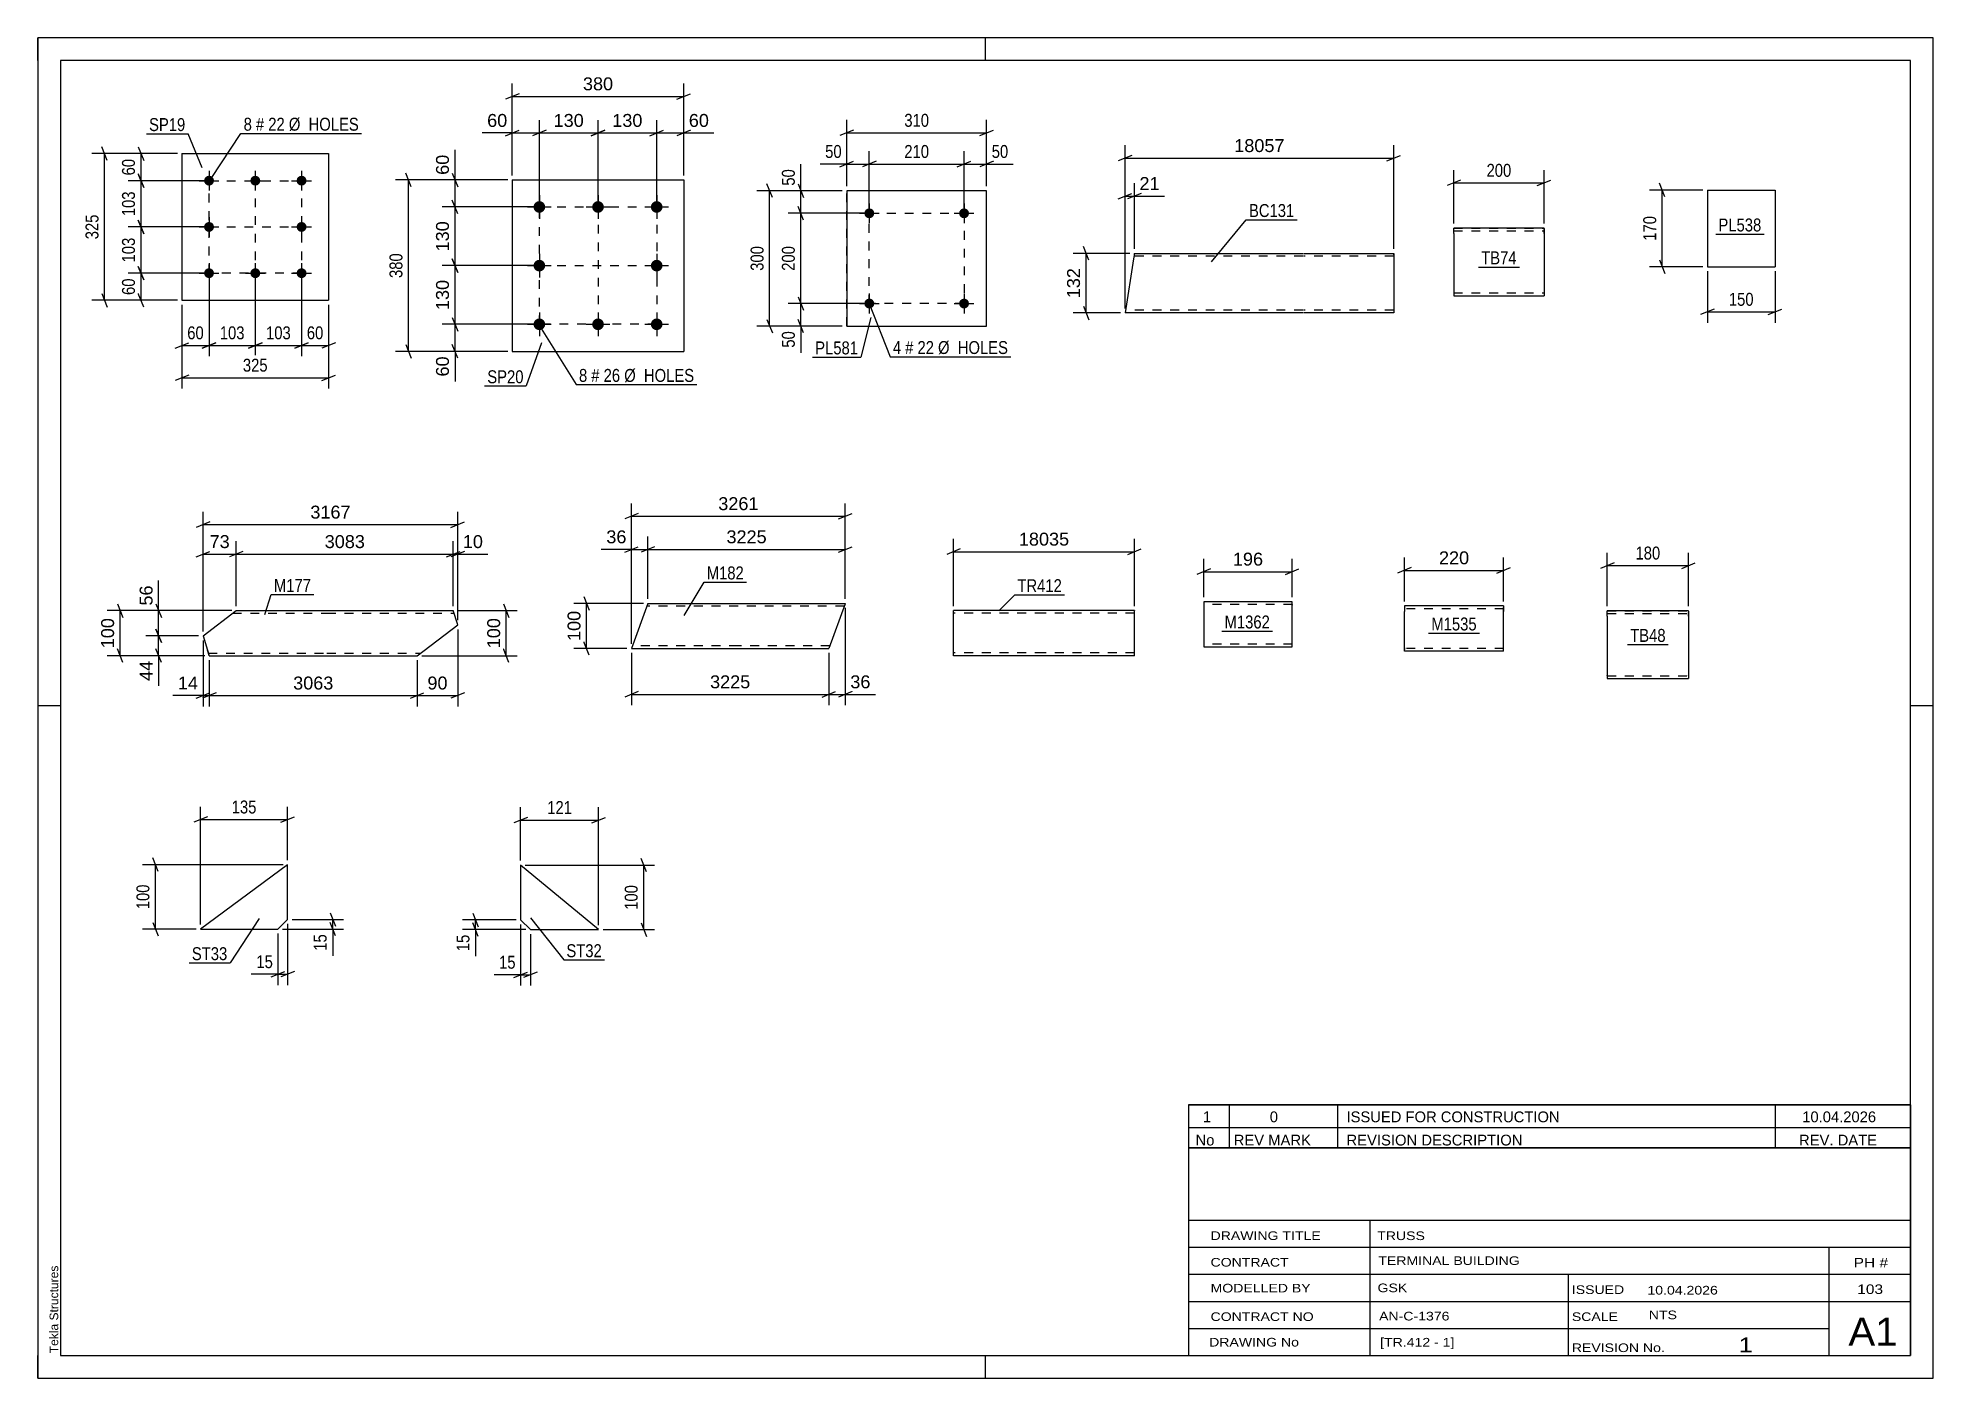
# Paper-space layout 'Layout1' of a CAD drawing. Header units: millimetres. Extents: x 0 to 420, y 0 to 297.
# The model-space entities are those that its viewports show. They can reach past a viewport. Long polylines and large blocks are cut down to what shows.
import ezdxf

# ---------------------------------------------------------------- set-up
doc = ezdxf.new("R2010")
doc.units = ezdxf.units.MM
doc.linetypes.add('DXK_LINE_DOT2', pattern=[3.9198, 1.9599, -1.9599])
doc.layers.add('Viewport layer', color=7, linetype='Continuous', plot=False)
doc.styles.add('Arial', font='ARIAL.TTF', dxfattribs={"height": 0.2})
doc.styles.add('Arial Narrow', font='ARIALN.TTF', dxfattribs={"height": 0.2})

# ---------------------------------------------------------------- blocks, each defined once
blk = doc.blocks.new('Unknown-203761935-1135 - 11303')
at = {"color": 5, "linetype": 'Continuous'}
for p, q in [((420, 297), (0, 297)), ((0, 297), (0, 0)), ((0, 292), (0, 297)), ((210, 292), (210, 297)), ((420, 0), (420, 297)), ((415, 292), (5, 292)), ((5, 292), (5, 5)), ((415, 5), (415, 292)), ((5, 149), (0, 149)), ((420, 149), (415, 149)), ((0, 0), (0, 5)), ((5, 5), (415, 5)), ((210, 0), (210, 5)), ((0, 0), (420, 0))]:
    blk.add_line(p, q, dxfattribs=at)
at = {"color": 174, "linetype": 'Continuous', "style": 'Arial'}
blk.add_text('Tekla Structures', height=1.9102, rotation=90, dxfattribs=at).set_placement((4.5, 5.5))
blk = doc.blocks.new('Part-203761935-6593 - 6589')
at = {"color": 2, "linetype": 'Continuous'}
for p, q in [((347.79, 168.85), (347.79, 170.05)), ((347.79, 170.05), (347.79, 170.05)), ((365.79, 170.05), (347.79, 170.05)), ((347.79, 168.85), (347.79, 155.15)), ((365.79, 169.96), (365.79, 170.05)), ((365.79, 170.05), (365.79, 170.05)), ((365.79, 169.96), (365.79, 168.85)), ((365.79, 168.85), (365.79, 155.05)), ((347.79, 155.15), (347.79, 155.05)), ((347.79, 155.05), (347.79, 155.05)), ((347.79, 155.05), (365.79, 155.05)), ((365.79, 155.05), (365.79, 155.05))]:
    blk.add_line(p, q, dxfattribs=at)
at = {"color": 7, "linetype": 'DXK_LINE_DOT2'}
for p, q in [((347.79, 170.05), (365.79, 170.05)), ((347.79, 169.45), (347.79, 169.45)), ((347.79, 169.45), (365.79, 169.45)), ((347.79, 169.45), (365.79, 169.45)), ((365.79, 168.85), (365.79, 169.7)), ((365.79, 169.45), (365.79, 169.45)), ((347.79, 156.25), (347.79, 156.25)), ((347.79, 156.25), (347.79, 156.25)), ((347.79, 155.65), (347.79, 155.7)), ((347.79, 155.65), (347.79, 155.65)), ((347.79, 155.65), (365.79, 155.65)), ((347.79, 155.65), (365.79, 155.65)), ((365.79, 156.25), (365.79, 156.25)), ((365.79, 156.25), (365.79, 156.25)), ((365.79, 155.65), (365.79, 155.7)), ((365.79, 155.65), (365.79, 155.65)), ((347.79, 155.05), (365.79, 155.05)), ((347.79, 155.05), (347.79, 155.05)), ((365.79, 155.05), (365.79, 155.05))]:
    blk.add_line(p, q, dxfattribs=at)
blk = doc.blocks.new('Part-203761935-6361 - 6355')
at = {"color": 2, "linetype": 'Continuous'}
for p, q in [((135.18, 171.69), (131.54, 161.69)), ((135.18, 171.69), (155.18, 171.69)), ((155.28, 171.69), (178.92, 171.69)), ((178.88, 171.6), (175.28, 161.69)), ((178.92, 171.69), (178.88, 171.6)), ((131.54, 161.69), (155.18, 161.69)), ((155.28, 161.69), (175.28, 161.69))]:
    blk.add_line(p, q, dxfattribs=at)
at = {"color": 7, "linetype": 'DXK_LINE_DOT2'}
for p, q in [((155.18, 171.09), (134.96, 171.09)), ((178.7, 171.09), (155.28, 171.09)), ((155.18, 162.29), (131.76, 162.29)), ((175.5, 162.29), (155.28, 162.29))]:
    blk.add_line(p, q, dxfattribs=at)
blk = doc.blocks.new('Part-203761935-6753 - 6747')
at = {"color": 2, "linetype": 'Continuous'}
for p, q in [((105.13, 265.53), (105.13, 227.53)), ((105.13, 265.53), (143.13, 265.53)), ((143.13, 265.53), (143.13, 227.53)), ((105.13, 227.53), (143.13, 227.53))]:
    blk.add_line(p, q, dxfattribs=at)
blk = doc.blocks.new('Bolt-203761935-6786 - 6747')
at = {"linetype": 'Continuous'}
for points in [[(111.13, 260.83, -1), (111.13, 258.23, -1)], [(124.13, 260.83, -1), (124.13, 258.23, -1)], [(137.13, 260.83, -1), (137.13, 258.23, -1)], [(111.13, 247.83, -1), (111.13, 245.23, -1)], [(137.13, 247.83, -1), (137.13, 245.23, -1)], [(111.13, 234.83, -1), (111.13, 232.23, -1)], [(124.13, 234.83, -1), (124.13, 232.23, -1)], [(137.13, 234.83, -1), (137.13, 232.23, -1)]]:
    blk.add_hatch(color=1, dxfattribs=at).paths.add_polyline_path(points)
at = {"color": 1, "linetype": 'Continuous'}
for p, q in [((111.13, 262.13), (111.13, 256.93)), ((124.13, 262.13), (124.13, 256.93)), ((137.13, 262.13), (137.13, 256.93)), ((108.53, 259.53), (113.73, 259.53)), ((121.53, 259.53), (126.73, 259.53)), ((134.53, 259.53), (139.73, 259.53)), ((111.13, 249.13), (111.13, 243.93)), ((137.13, 249.13), (137.13, 243.93)), ((108.53, 246.53), (113.73, 246.53)), ((134.53, 246.53), (139.73, 246.53)), ((111.13, 236.13), (111.13, 230.93)), ((124.13, 236.13), (124.13, 230.93)), ((137.13, 236.13), (137.13, 230.93)), ((108.53, 233.53), (113.73, 233.53)), ((121.53, 233.53), (126.73, 233.53)), ((134.53, 233.53), (139.73, 233.53))]:
    blk.add_line(p, q, dxfattribs=at)
blk = doc.blocks.new('Part-203761935-11726 - 11725')
at = {"color": 2, "linetype": 'Continuous'}
for p, q in [((242.81, 248.05), (240.92, 236.05)), ((242.99, 249.25), (242.81, 248.05)), ((242.99, 249.25), (280.36, 249.25)), ((280.46, 249.25), (300.46, 249.25)), ((300.46, 249.25), (300.46, 249.16)), ((300.46, 249.16), (300.46, 236.05)), ((280.36, 236.05), (240.92, 236.05)), ((300.46, 236.05), (280.46, 236.05))]:
    blk.add_line(p, q, dxfattribs=at)
at = {"color": 7, "linetype": 'DXK_LINE_DOT2'}
for p, q in [((280.36, 248.65), (242.9, 248.65)), ((242.98, 249.16), (242.94, 248.9)), ((242.99, 249.25), (242.98, 249.16)), ((300.46, 248.65), (280.46, 248.65)), ((300.46, 248.9), (300.46, 249.25)), ((280.36, 236.65), (241.02, 236.65)), ((300.46, 236.65), (280.46, 236.65))]:
    blk.add_line(p, q, dxfattribs=at)
blk = doc.blocks.new('Part-203761935-7123 - 7117')
at = {"color": 2, "linetype": 'Continuous'}
for p, q in [((36.61, 164.48), (43.95, 170.08)), ((43.95, 170.08), (63.95, 170.08)), ((64.05, 170.08), (92.06, 170.08)), ((93.04, 166.93), (92.06, 170.08)), ((36.61, 164.48), (37.6, 161.28)), ((84.05, 160.08), (93.04, 166.93)), ((37.95, 160.17), (37.6, 161.28)), ((37.98, 160.08), (37.95, 160.17)), ((37.98, 160.08), (63.95, 160.08)), ((64.05, 160.08), (84.05, 160.08))]:
    blk.add_line(p, q, dxfattribs=at)
at = {"color": 7, "linetype": 'DXK_LINE_DOT2'}
for p, q in [((43.16, 169.48), (63.95, 169.48)), ((64.05, 169.48), (92.25, 169.48)), ((37.6, 161.28), (37.87, 160.43)), ((37.79, 160.68), (63.95, 160.68)), ((64.05, 160.68), (84.84, 160.68))]:
    blk.add_line(p, q, dxfattribs=at)
blk = doc.blocks.new('Part-203761935-6616 - 6610')
at = {"color": 2, "linetype": 'Continuous'}
for p, q in [((106.98, 113.67), (106.98, 101.52)), ((124.25, 99.38), (106.98, 113.67)), ((106.98, 101.52), (109.13, 99.38)), ((109.13, 99.38), (124.25, 99.38))]:
    blk.add_line(p, q, dxfattribs=at)
blk = doc.blocks.new('Part-203761935-6672 - 6666')
at = {"color": 2, "linetype": 'Continuous'}
for p, q in [((55.34, 113.78), (36.05, 99.5)), ((55.34, 101.64), (55.34, 113.78)), ((53.2, 99.5), (55.34, 101.64)), ((36.05, 99.5), (53.2, 99.5))]:
    blk.add_line(p, q, dxfattribs=at)
blk = doc.blocks.new('Part-203761935-1611 - 1595')
at = {"color": 2, "linetype": 'Continuous'}
for p, q in [((222.91, 170.09), (202.91, 170.09)), ((202.91, 160.18), (202.91, 170.09)), ((243.01, 170.09), (223.01, 170.09)), ((243.01, 170.09), (243.01, 170)), ((243.01, 160.09), (243.01, 170)), ((202.91, 160.09), (202.91, 160.18)), ((222.91, 160.09), (202.91, 160.09)), ((243.01, 160.09), (223.01, 160.09))]:
    blk.add_line(p, q, dxfattribs=at)
at = {"color": 7, "linetype": 'DXK_LINE_DOT2'}
for p, q in [((222.91, 169.49), (202.91, 169.49)), ((243.01, 169.49), (223.01, 169.49)), ((202.91, 160.69), (202.91, 160.73)), ((222.91, 160.69), (202.91, 160.69)), ((243.01, 160.69), (223.01, 160.69)), ((243.01, 160.69), (243.01, 160.73))]:
    blk.add_line(p, q, dxfattribs=at)
blk = doc.blocks.new('Part-203761935-6731 - 6726')
at = {"color": 2, "linetype": 'Continuous'}
for p, q in [((313.78, 253.67), (313.78, 254.87)), ((313.78, 254.87), (313.78, 254.87)), ((333.78, 254.87), (313.78, 254.87)), ((313.78, 253.67), (313.78, 239.96)), ((333.78, 254.78), (333.78, 254.87)), ((333.78, 254.87), (333.78, 254.87)), ((333.78, 254.78), (333.78, 253.67)), ((333.78, 253.67), (333.78, 239.87)), ((313.78, 239.96), (313.78, 239.87)), ((313.78, 239.87), (313.78, 239.87)), ((313.78, 239.87), (333.78, 239.87)), ((333.78, 239.87), (333.78, 239.87))]:
    blk.add_line(p, q, dxfattribs=at)
at = {"color": 7, "linetype": 'DXK_LINE_DOT2'}
for p, q in [((313.78, 254.87), (333.78, 254.87)), ((313.78, 254.27), (313.78, 254.27)), ((313.78, 254.27), (333.78, 254.27)), ((313.78, 254.27), (333.78, 254.27)), ((333.78, 253.67), (333.78, 254.52)), ((333.78, 254.27), (333.78, 254.27)), ((313.78, 241.07), (313.78, 241.07)), ((313.78, 241.07), (313.78, 241.07)), ((313.78, 240.47), (313.78, 240.52)), ((313.78, 240.47), (313.78, 240.47)), ((313.78, 240.47), (333.78, 240.47)), ((313.78, 240.47), (333.78, 240.47)), ((313.78, 239.87), (333.78, 239.87)), ((313.78, 239.87), (313.78, 239.87)), ((333.78, 241.07), (333.78, 241.07)), ((333.78, 241.07), (333.78, 241.07)), ((333.78, 240.47), (333.78, 240.52)), ((333.78, 240.47), (333.78, 240.47)), ((333.78, 239.87), (333.78, 239.87))]:
    blk.add_line(p, q, dxfattribs=at)
blk = doc.blocks.new('Part-203761935-6892 - 6888')
at = {"color": 2, "linetype": 'Continuous'}
for p, q in [((258.36, 172.04), (258.36, 162.04)), ((277.97, 172.04), (258.36, 172.04)), ((277.97, 162.04), (277.97, 172.04)), ((258.36, 162.04), (277.97, 162.04))]:
    blk.add_line(p, q, dxfattribs=at)
at = {"color": 7, "linetype": 'DXK_LINE_DOT2'}
for p, q in [((277.97, 171.44), (258.36, 171.44)), ((277.97, 171.39), (277.97, 171.44)), ((277.97, 171.44), (277.97, 171.39)), ((277.97, 171.39), (277.97, 171.3)), ((277.97, 171.3), (277.97, 171.39)), ((277.97, 162.64), (258.36, 162.64))]:
    blk.add_line(p, q, dxfattribs=at)
blk = doc.blocks.new('Bolt-203761935-6947 - 6908')
at = {"linetype": 'Continuous'}
for points in [[(185.35, 238.13, -1), (183.15, 238.13, -1)], [(206.35, 238.13, -1), (204.15, 238.13, -1)]]:
    blk.add_hatch(color=1, dxfattribs=at).paths.add_polyline_path(points)
at = {"color": 1, "linetype": 'Continuous'}
for p, q in [((184.25, 240.33), (184.25, 235.93)), ((205.25, 240.33), (205.25, 235.93)), ((182.05, 238.13), (186.45, 238.13)), ((203.05, 238.13), (207.45, 238.13))]:
    blk.add_line(p, q, dxfattribs=at)
blk = doc.blocks.new('Bolt-203761935-6942 - 6908')
at = {"linetype": 'Continuous'}
for points in [[(185.35, 258.13, -1), (183.15, 258.13, -1)], [(206.35, 258.13, -1), (204.15, 258.13, -1)]]:
    blk.add_hatch(color=1, dxfattribs=at).paths.add_polyline_path(points)
at = {"color": 1, "linetype": 'Continuous'}
for p, q in [((182.05, 258.13), (186.45, 258.13)), ((184.25, 260.33), (184.25, 255.93)), ((203.05, 258.13), (207.45, 258.13)), ((205.25, 260.33), (205.25, 255.93))]:
    blk.add_line(p, q, dxfattribs=at)
blk = doc.blocks.new('Part-203761935-6952 - 6908')
at = {"color": 2, "linetype": 'Continuous'}
for p, q in [((179.25, 263.13), (179.25, 233.13)), ((210.25, 263.13), (179.25, 263.13)), ((210.25, 233.13), (210.25, 263.13)), ((179.25, 233.13), (210.25, 233.13))]:
    blk.add_line(p, q, dxfattribs=at)
at = {"color": 7, "linetype": 'DXK_LINE_DOT2'}
for p, q in [((179.25, 233.13), (179.25, 263.13)), ((210.25, 233.13), (210.25, 263.13))]:
    blk.add_line(p, q, dxfattribs=at)
blk = doc.blocks.new('Part-203761935-4493 - 4489')
at = {"color": 2, "linetype": 'Continuous'}
for p, q in [((369.98, 263.29), (369.98, 246.29)), ((369.98, 263.29), (384.98, 263.29)), ((384.98, 263.29), (384.98, 246.29)), ((369.98, 246.29), (384.98, 246.29))]:
    blk.add_line(p, q, dxfattribs=at)
blk = doc.blocks.new('Part-203761935-1243 - 1227')
at = {"color": 2, "linetype": 'Continuous'}
for p, q in [((302.83, 171.11), (302.83, 169.91)), ((324.83, 171.11), (302.83, 171.11)), ((302.83, 161.86), (302.83, 169.91)), ((324.83, 171.11), (324.83, 171.02)), ((324.83, 171.02), (324.83, 169.91)), ((324.83, 161.11), (324.83, 169.91)), ((302.83, 161.21), (302.83, 161.86)), ((302.83, 161.11), (302.83, 161.21)), ((324.83, 161.11), (302.83, 161.11))]:
    blk.add_line(p, q, dxfattribs=at)
at = {"color": 7, "linetype": 'DXK_LINE_DOT2'}
for p, q in [((324.83, 170.51), (302.83, 170.51)), ((324.83, 171.11), (324.83, 171.11)), ((324.83, 169.91), (324.83, 170.76)), ((302.83, 161.86), (302.83, 161.47)), ((302.83, 161.71), (302.83, 161.76)), ((324.83, 161.71), (302.83, 161.71)), ((302.83, 161.11), (302.83, 161.11)), ((324.83, 161.71), (324.83, 161.76))]:
    blk.add_line(p, q, dxfattribs=at)
blk = doc.blocks.new('Part-203761935-11317 - 11316')
at = {"color": 2, "linetype": 'Continuous'}
for p, q in [((31.93, 271.36), (31.93, 238.86)), ((31.93, 271.36), (64.43, 271.36)), ((64.43, 271.36), (64.43, 238.86)), ((31.93, 238.86), (64.43, 238.86))]:
    blk.add_line(p, q, dxfattribs=at)
blk = doc.blocks.new('Bolt-203761935-11318 - 11316')
at = {"linetype": 'Continuous'}
for points in [[(37.93, 266.46, -1), (37.93, 264.26, -1)], [(48.18, 266.46, -1), (48.18, 264.26, -1)], [(58.43, 266.46, -1), (58.43, 264.26, -1)], [(37.93, 256.21, -1), (37.93, 254.01, -1)], [(58.43, 256.21, -1), (58.43, 254.01, -1)], [(37.93, 245.96, -1), (37.93, 243.76, -1)], [(48.18, 245.96, -1), (48.18, 243.76, -1)], [(58.43, 245.96, -1), (58.43, 243.76, -1)]]:
    blk.add_hatch(color=1, dxfattribs=at).paths.add_polyline_path(points)
at = {"color": 1, "linetype": 'Continuous'}
for p, q in [((35.73, 265.36), (40.13, 265.36)), ((37.93, 267.56), (37.93, 263.16)), ((45.98, 265.36), (50.38, 265.36)), ((48.18, 267.56), (48.18, 263.16)), ((56.23, 265.36), (60.63, 265.36)), ((58.43, 267.56), (58.43, 263.16)), ((37.93, 257.31), (37.93, 252.91)), ((58.43, 257.31), (58.43, 252.91)), ((35.73, 255.11), (40.13, 255.11)), ((56.23, 255.11), (60.63, 255.11)), ((35.73, 244.86), (40.13, 244.86)), ((37.93, 247.06), (37.93, 242.66)), ((45.98, 244.86), (50.38, 244.86)), ((48.18, 247.06), (48.18, 242.66)), ((56.23, 244.86), (60.63, 244.86)), ((58.43, 247.06), (58.43, 242.66))]:
    blk.add_line(p, q, dxfattribs=at)
blk = doc.blocks.new('Rectangle-203761935-7061 - 6908')
at = {"color": 1, "linetype": 'DXK_LINE_DOT2'}
blk.add_lwpolyline([(184.25, 258.13), (205.25, 258.13), (205.25, 238.13), (184.25, 238.13), (184.25, 258.13)], close=True, dxfattribs=at)
blk = doc.blocks.new('Rectangle-203761935-11692 - 11316')
at = {"color": 1, "linetype": 'DXK_LINE_DOT2'}
blk.add_lwpolyline([(37.93, 265.36), (58.43, 265.36), (58.43, 244.86), (37.93, 244.86), (37.93, 265.36)], close=True, dxfattribs=at)
blk = doc.blocks.new('Rectangle-203761935-6874 - 6747')
at = {"color": 1, "linetype": 'DXK_LINE_DOT2'}
blk.add_lwpolyline([(111.13, 259.53), (137.13, 259.53), (137.13, 233.53), (111.13, 233.53), (111.13, 259.53)], close=True, dxfattribs=at)
blk = doc.blocks.new('Line-203761935-11702 - 11316')
at = {"color": 1, "linetype": 'DXK_LINE_DOT2'}
blk.add_line((48.18, 265.36), (48.18, 244.86), dxfattribs=at)
blk = doc.blocks.new('Line-203761935-6866 - 6747')
at = {"color": 1, "linetype": 'DXK_LINE_DOT2'}
blk.add_line((124.13, 259.53), (124.13, 233.53), dxfattribs=at)
blk = doc.blocks.new('Line-203761935-11709 - 11316')
at = {"color": 1, "linetype": 'DXK_LINE_DOT2'}
blk.add_line((37.93, 255.11), (58.43, 255.11), dxfattribs=at)
blk = doc.blocks.new('Line-203761935-6859 - 6747')
at = {"color": 1, "linetype": 'DXK_LINE_DOT2'}
blk.add_line((111.13, 246.53), (137.13, 246.53), dxfattribs=at)
blk = doc.blocks.new('StraightDimension-203761935-6596 - 6589')
at = {"color": 7, "linetype": 'Continuous'}
for p, q in [((349.29, 180.65), (346.29, 179.45)), ((347.79, 171.05), (347.79, 182.9)), ((364.29, 179.45), (367.29, 180.65)), ((365.79, 171.05), (365.79, 182.9)), ((347.79, 180.05), (365.79, 180.05))]:
    blk.add_line(p, q, dxfattribs=at)
at = {"color": 0}
blk.add_wipeout([(360.13, 180.8), (360.13, 185), (353.45, 185), (353.45, 180.8)], dxfattribs=at)
at = {"color": 3, "style": 'Arial Narrow'}
blk.add_text('180', height=2.863, dxfattribs=at).set_placement((354.05, 181.4))
blk = doc.blocks.new('StraightDimension-203761935-6417 - 6355')
at = {"color": 7, "linetype": 'Continuous'}
for p, q in [((131.54, 160.69), (131.54, 149.12)), ((175.28, 160.69), (175.28, 149.12)), ((133.04, 152.12), (130.04, 150.92)), ((131.54, 151.52), (175.28, 151.52)), ((173.78, 150.92), (176.78, 152.12))]:
    blk.add_line(p, q, dxfattribs=at)
at = {"color": 0}
blk.add_wipeout([(158.46, 152.27), (158.46, 156.47), (148.36, 156.47), (148.36, 152.27)], dxfattribs=at)
at = {"color": 3, "style": 'Arial'}
blk.add_text('3225', height=2.865, dxfattribs=at).set_placement((148.96, 152.87))
blk = doc.blocks.new('StraightDimension-203761935-6381 - 6355')
at = {"color": 7, "linetype": 'Continuous'}
for p, q in [((135.18, 172.69), (135.18, 186.5)), ((178.92, 172.69), (178.92, 186.5)), ((136.68, 184.25), (133.68, 183.05)), ((135.18, 183.65), (178.92, 183.65)), ((177.42, 183.05), (180.42, 184.25))]:
    blk.add_line(p, q, dxfattribs=at)
at = {"color": 0}
blk.add_wipeout([(162.1, 184.4), (162.1, 188.6), (152, 188.6), (152, 184.4)], dxfattribs=at)
at = {"color": 3, "style": 'Arial'}
blk.add_text('3225', height=2.865, dxfattribs=at).set_placement((152.6, 185))
blk = doc.blocks.new('StraightDimension-203761935-6434 - 6355')
at = {"color": 7, "linetype": 'Continuous'}
for p, q in [((178.92, 170.69), (178.92, 149.12)), ((175.28, 160.69), (175.28, 149.12)), ((173.78, 150.92), (176.78, 152.12)), ((175.28, 151.52), (178.92, 151.52)), ((180.42, 152.12), (177.42, 150.92))]:
    blk.add_line(p, q, dxfattribs=at)
at = {"color": 0}
blk.add_wipeout([(185.09, 152.27), (185.09, 156.47), (179.44, 156.47), (179.44, 152.27)], dxfattribs=at)
at = {"color": 7, "linetype": 'Continuous'}
blk.add_line((178.92, 151.52), (185.62, 151.52), dxfattribs=at)
blk.add_line((178.92, 151.52), (185.62, 151.52), dxfattribs=at)
at = {"color": 3, "style": 'Arial'}
blk.add_text('36', height=2.865, dxfattribs=at).set_placement((180.04, 152.87))
blk = doc.blocks.new('StraightDimension-203761935-6364 - 6355')
at = {"color": 7, "linetype": 'Continuous'}
for p, q in [((131.54, 162.69), (131.54, 186.5)), ((135.18, 172.69), (135.18, 186.5)), ((130.04, 183.05), (133.04, 184.25)), ((131.54, 183.65), (135.18, 183.65)), ((136.68, 184.25), (133.68, 183.05))]:
    blk.add_line(p, q, dxfattribs=at)
at = {"color": 0}
blk.add_wipeout([(131.01, 184.4), (131.01, 188.6), (125.37, 188.6), (125.37, 184.4)], dxfattribs=at)
at = {"color": 7, "linetype": 'Continuous'}
blk.add_line((131.54, 183.65), (124.84, 183.65), dxfattribs=at)
blk.add_line((131.54, 183.65), (124.84, 183.65), dxfattribs=at)
at = {"color": 3, "style": 'Arial'}
blk.add_text('36', height=2.865, dxfattribs=at).set_placement((125.97, 185))
blk = doc.blocks.new('StraightDimension-203761935-6399 - 6355')
at = {"color": 7, "linetype": 'Continuous'}
for p, q in [((120.99, 173.19), (122.19, 170.19)), ((134.18, 171.69), (118.74, 171.69)), ((121.59, 161.69), (121.59, 171.69)), ((130.54, 161.69), (118.74, 161.69)), ((122.19, 160.19), (120.99, 163.19))]:
    blk.add_line(p, q, dxfattribs=at)
at = {"color": 0}
blk.add_wipeout([(120.84, 170.62), (116.64, 170.62), (116.64, 162.75), (120.84, 162.75)], dxfattribs=at)
at = {"color": 3, "style": 'Arial'}
blk.add_text('100', height=2.865, rotation=90.0002, dxfattribs=at).set_placement((120.24, 163.35))
blk = doc.blocks.new('StraightDimension-203761935-6452 - 6355')
at = {"color": 7, "linetype": 'Continuous'}
for p, q in [((131.54, 162.69), (131.54, 193.85)), ((178.92, 172.69), (178.92, 193.85)), ((133.04, 191.6), (130.04, 190.4)), ((131.54, 191), (178.92, 191)), ((177.42, 190.4), (180.42, 191.6))]:
    blk.add_line(p, q, dxfattribs=at)
at = {"color": 0}
blk.add_wipeout([(160.28, 191.75), (160.28, 195.95), (150.18, 195.95), (150.18, 191.75)], dxfattribs=at)
at = {"color": 3, "style": 'Arial'}
blk.add_text('3261', height=2.865, dxfattribs=at).set_placement((150.78, 192.35))
blk = doc.blocks.new('StraightDimension-203761935-6788 - 6747')
at = {"color": 7, "linetype": 'Continuous'}
for p, q in [((105.13, 266.53), (105.13, 286.89)), ((143.13, 266.53), (143.13, 286.89)), ((106.63, 284.64), (103.63, 283.44)), ((105.13, 284.04), (143.13, 284.04)), ((141.63, 283.44), (144.63, 284.64))]:
    blk.add_line(p, q, dxfattribs=at)
at = {"color": 0}
blk.add_wipeout([(128.06, 284.79), (128.06, 288.99), (120.19, 288.99), (120.19, 284.79)], dxfattribs=at)
at = {"color": 3, "style": 'Arial'}
blk.add_text('380', height=2.865, dxfattribs=at).set_placement((120.79, 285.39))
blk = doc.blocks.new('StraightDimension-203761935-6799 - 6747')
at = {"color": 7, "linetype": 'Continuous'}
for p, q in [((110.13, 233.53), (89.59, 233.53)), ((91.84, 235.03), (93.04, 232.03)), ((92.44, 227.53), (92.44, 233.53)), ((104.13, 227.53), (89.59, 227.53)), ((93.04, 226.03), (91.84, 229.03))]:
    blk.add_line(p, q, dxfattribs=at)
at = {"color": 0}
blk.add_wipeout([(91.69, 227), (87.49, 227), (87.49, 221.36), (91.69, 221.36)], dxfattribs=at)
at = {"color": 7, "linetype": 'Continuous'}
blk.add_line((92.44, 227.53), (92.44, 220.83), dxfattribs=at)
blk.add_line((92.44, 227.53), (92.44, 220.83), dxfattribs=at)
at = {"color": 3, "style": 'Arial'}
blk.add_text('60', height=2.865, rotation=90.0002, dxfattribs=at).set_placement((91.09, 221.96))
blk = doc.blocks.new('StraightDimension-203761935-6809 - 6747')
at = {"color": 7, "linetype": 'Continuous'}
for p, q in [((104.13, 265.53), (89.59, 265.53)), ((91.84, 267.03), (93.04, 264.03)), ((92.44, 259.53), (92.44, 265.53)), ((93.04, 258.03), (91.84, 261.03)), ((110.13, 259.53), (89.59, 259.53))]:
    blk.add_line(p, q, dxfattribs=at)
at = {"color": 0}
blk.add_wipeout([(91.69, 271.7), (87.49, 271.7), (87.49, 266.05), (91.69, 266.05)], dxfattribs=at)
at = {"color": 7, "linetype": 'Continuous'}
blk.add_line((92.44, 265.53), (92.44, 272.23), dxfattribs=at)
blk.add_line((92.44, 265.53), (92.44, 272.23), dxfattribs=at)
at = {"color": 3, "style": 'Arial'}
blk.add_text('60', height=2.865, rotation=90.0002, dxfattribs=at).set_placement((91.09, 266.65))
blk = doc.blocks.new('StraightDimension-203761935-6819 - 6747')
at = {"color": 7, "linetype": 'Continuous'}
for p, q in [((93.04, 245.03), (91.84, 248.03)), ((110.13, 246.53), (89.59, 246.53)), ((92.44, 233.53), (92.44, 246.53)), ((110.13, 233.53), (89.59, 233.53)), ((91.84, 235.03), (93.04, 232.03))]:
    blk.add_line(p, q, dxfattribs=at)
at = {"color": 0}
blk.add_wipeout([(91.69, 243.96), (87.49, 243.96), (87.49, 236.09), (91.69, 236.09)], dxfattribs=at)
at = {"color": 3, "style": 'Arial'}
blk.add_text('130', height=2.865, rotation=90.0002, dxfattribs=at).set_placement((91.09, 236.69))
blk = doc.blocks.new('StraightDimension-203761935-6821 - 6747')
at = {"color": 7, "linetype": 'Continuous'}
for p, q in [((93.04, 258.03), (91.84, 261.03)), ((110.13, 259.53), (89.59, 259.53)), ((92.44, 246.53), (92.44, 259.53)), ((91.84, 248.03), (93.04, 245.03)), ((110.13, 246.53), (89.59, 246.53))]:
    blk.add_line(p, q, dxfattribs=at)
at = {"color": 0}
blk.add_wipeout([(91.69, 256.96), (87.49, 256.96), (87.49, 249.09), (91.69, 249.09)], dxfattribs=at)
at = {"color": 3, "style": 'Arial'}
blk.add_text('130', height=2.865, rotation=90.0002, dxfattribs=at).set_placement((91.09, 249.69))
blk = doc.blocks.new('StraightDimension-203761935-6824 - 6747')
at = {"color": 7, "linetype": 'Continuous'}
for p, q in [((111.13, 260.53), (111.13, 278.78)), ((124.13, 260.53), (124.13, 278.78)), ((112.63, 276.53), (109.63, 275.33)), ((111.13, 275.93), (124.13, 275.93)), ((122.63, 275.33), (125.63, 276.53))]:
    blk.add_line(p, q, dxfattribs=at)
at = {"color": 0}
blk.add_wipeout([(121.56, 276.68), (121.56, 280.88), (113.69, 280.88), (113.69, 276.68)], dxfattribs=at)
at = {"color": 3, "style": 'Arial'}
blk.add_text('130', height=2.865, dxfattribs=at).set_placement((114.29, 277.28))
blk = doc.blocks.new('StraightDimension-203761935-6826 - 6747')
at = {"color": 7, "linetype": 'Continuous'}
for p, q in [((124.13, 260.53), (124.13, 278.78)), ((137.13, 260.53), (137.13, 278.78)), ((125.63, 276.53), (122.63, 275.33)), ((124.13, 275.93), (137.13, 275.93)), ((135.63, 275.33), (138.63, 276.53))]:
    blk.add_line(p, q, dxfattribs=at)
at = {"color": 0}
blk.add_wipeout([(134.56, 276.68), (134.56, 280.88), (126.69, 280.88), (126.69, 276.68)], dxfattribs=at)
at = {"color": 3, "style": 'Arial'}
blk.add_text('130', height=2.865, dxfattribs=at).set_placement((127.29, 277.28))
blk = doc.blocks.new('StraightDimension-203761935-6828 - 6747')
at = {"color": 7, "linetype": 'Continuous'}
for p, q in [((137.13, 260.53), (137.13, 278.78)), ((143.13, 266.53), (143.13, 278.78)), ((135.63, 275.33), (138.63, 276.53)), ((137.13, 275.93), (143.13, 275.93)), ((144.63, 276.53), (141.63, 275.33))]:
    blk.add_line(p, q, dxfattribs=at)
at = {"color": 0}
blk.add_wipeout([(149.3, 276.68), (149.3, 280.88), (143.65, 280.88), (143.65, 276.68)], dxfattribs=at)
at = {"color": 7, "linetype": 'Continuous'}
blk.add_line((143.13, 275.93), (149.83, 275.93), dxfattribs=at)
blk.add_line((143.13, 275.93), (149.83, 275.93), dxfattribs=at)
at = {"color": 3, "style": 'Arial'}
blk.add_text('60', height=2.865, dxfattribs=at).set_placement((144.25, 277.28))
blk = doc.blocks.new('StraightDimension-203761935-6838 - 6747')
at = {"color": 7, "linetype": 'Continuous'}
for p, q in [((105.13, 266.53), (105.13, 278.78)), ((111.13, 260.53), (111.13, 278.78)), ((103.63, 275.33), (106.63, 276.53)), ((105.13, 275.93), (111.13, 275.93)), ((112.63, 276.53), (109.63, 275.33))]:
    blk.add_line(p, q, dxfattribs=at)
at = {"color": 0}
blk.add_wipeout([(104.6, 276.68), (104.6, 280.88), (98.96, 280.88), (98.96, 276.68)], dxfattribs=at)
at = {"color": 7, "linetype": 'Continuous'}
blk.add_line((105.13, 275.93), (98.43, 275.93), dxfattribs=at)
blk.add_line((105.13, 275.93), (98.43, 275.93), dxfattribs=at)
at = {"color": 3, "style": 'Arial'}
blk.add_text('60', height=2.865, dxfattribs=at).set_placement((99.56, 277.28))
blk = doc.blocks.new('StraightDimension-203761935-6849 - 6747')
at = {"color": 7, "linetype": 'Continuous'}
for p, q in [((104.13, 265.53), (79.28, 265.53)), ((82.73, 264.03), (81.53, 267.03)), ((82.13, 227.53), (82.13, 265.53)), ((104.13, 227.53), (79.28, 227.53)), ((81.53, 229.03), (82.73, 226.03))]:
    blk.add_line(p, q, dxfattribs=at)
at = {"color": 0}
blk.add_wipeout([(81.38, 249.87), (77.18, 249.87), (77.18, 243.19), (81.38, 243.19)], dxfattribs=at)
at = {"color": 3, "style": 'Arial Narrow'}
blk.add_text('380', height=2.863, rotation=90.0002, dxfattribs=at).set_placement((80.78, 243.79))
blk = doc.blocks.new('StraightDimension-203761935-11774 - 11725')
at = {"color": 7, "linetype": 'Continuous'}
for p, q in [((241.99, 249.25), (229.44, 249.25)), ((232.89, 247.75), (231.69, 250.75)), ((232.29, 236.05), (232.29, 249.25)), ((239.92, 236.05), (229.44, 236.05)), ((231.69, 237.55), (232.89, 234.55))]:
    blk.add_line(p, q, dxfattribs=at)
at = {"color": 0}
blk.add_wipeout([(231.54, 246.58), (227.34, 246.58), (227.34, 238.71), (231.54, 238.71)], dxfattribs=at)
at = {"color": 3, "style": 'Arial'}
blk.add_text('132', height=2.865, rotation=90.0002, dxfattribs=at).set_placement((230.94, 239.31))
blk = doc.blocks.new('StraightDimension-203761935-11737 - 11725')
at = {"color": 7, "linetype": 'Continuous'}
for p, q in [((240.92, 237.05), (240.92, 264.8)), ((242.99, 250.25), (242.99, 264.8)), ((239.42, 261.35), (242.42, 262.55)), ((240.92, 261.95), (242.99, 261.95)), ((244.49, 262.55), (241.49, 261.35))]:
    blk.add_line(p, q, dxfattribs=at)
at = {"color": 0}
blk.add_wipeout([(249.17, 262.7), (249.17, 266.9), (243.52, 266.9), (243.52, 262.7)], dxfattribs=at)
at = {"color": 7, "linetype": 'Continuous'}
blk.add_line((242.99, 261.95), (249.69, 261.95), dxfattribs=at)
blk.add_line((242.99, 261.95), (249.69, 261.95), dxfattribs=at)
at = {"color": 3, "style": 'Arial'}
blk.add_text('21', height=2.865, dxfattribs=at).set_placement((244.12, 263.3))
blk = doc.blocks.new('StraightDimension-203761935-11756 - 11725')
at = {"color": 7, "linetype": 'Continuous'}
for p, q in [((240.92, 237.05), (240.92, 273.2)), ((300.46, 250.25), (300.46, 273.2)), ((242.42, 270.95), (239.42, 269.75)), ((240.92, 270.35), (300.46, 270.35)), ((298.96, 269.75), (301.96, 270.95))]:
    blk.add_line(p, q, dxfattribs=at)
at = {"color": 0}
blk.add_wipeout([(276.85, 271.1), (276.85, 275.3), (264.53, 275.3), (264.53, 271.1)], dxfattribs=at)
at = {"color": 3, "style": 'Arial'}
blk.add_text('18057', height=2.865, dxfattribs=at).set_placement((265.13, 271.7))
blk = doc.blocks.new('StraightDimension-203761935-7333 - 7117')
at = {"color": 7, "linetype": 'Continuous'}
for p, q in [((43.95, 171.08), (43.95, 185.44)), ((92.06, 171.08), (92.06, 185.44)), ((45.45, 183.19), (42.45, 181.99)), ((43.95, 182.59), (92.06, 182.59)), ((90.56, 181.99), (93.56, 183.19))]:
    blk.add_line(p, q, dxfattribs=at)
at = {"color": 0}
blk.add_wipeout([(73.05, 183.34), (73.05, 187.54), (62.96, 187.54), (62.96, 183.34)], dxfattribs=at)
at = {"color": 3, "style": 'Arial'}
blk.add_text('3083', height=2.865, dxfattribs=at).set_placement((63.56, 183.94))
blk = doc.blocks.new('StraightDimension-203761935-7159 - 7117')
at = {"color": 7, "linetype": 'Continuous'}
for p, q in [((42.95, 170.08), (15.38, 170.08)), ((17.63, 171.58), (18.83, 168.58)), ((18.23, 160.08), (18.23, 170.08)), ((36.98, 160.08), (15.38, 160.08)), ((18.83, 158.58), (17.63, 161.58))]:
    blk.add_line(p, q, dxfattribs=at)
at = {"color": 0}
blk.add_wipeout([(17.48, 169.01), (13.28, 169.01), (13.28, 161.14), (17.48, 161.14)], dxfattribs=at)
at = {"color": 3, "style": 'Arial'}
blk.add_text('100', height=2.865, rotation=90.0002, dxfattribs=at).set_placement((16.88, 161.74))
blk = doc.blocks.new('StraightDimension-203761935-7215 - 7117')
at = {"color": 7, "linetype": 'Continuous'}
for p, q in [((42.95, 170.08), (23.91, 170.08)), ((26.16, 171.58), (27.36, 168.58)), ((26.76, 164.48), (26.76, 170.08)), ((35.61, 164.48), (23.91, 164.48)), ((27.36, 162.98), (26.16, 165.98))]:
    blk.add_line(p, q, dxfattribs=at)
at = {"color": 0}
blk.add_wipeout([(26.01, 176.25), (21.81, 176.25), (21.81, 170.6), (26.01, 170.6)], dxfattribs=at)
at = {"color": 7, "linetype": 'Continuous'}
blk.add_line((26.76, 170.08), (26.76, 176.77), dxfattribs=at)
blk.add_line((26.76, 170.08), (26.76, 176.77), dxfattribs=at)
at = {"color": 3, "style": 'Arial'}
blk.add_text('56', height=2.865, rotation=90.0002, dxfattribs=at).set_placement((25.41, 171.2))
blk = doc.blocks.new('StraightDimension-203761935-7191 - 7117')
at = {"color": 7, "linetype": 'Continuous'}
for p, q in [((35.61, 164.48), (23.91, 164.48)), ((26.16, 165.98), (27.36, 162.98)), ((26.76, 160.08), (26.76, 164.48)), ((36.98, 160.08), (23.91, 160.08)), ((27.36, 158.58), (26.16, 161.58))]:
    blk.add_line(p, q, dxfattribs=at)
at = {"color": 0}
blk.add_wipeout([(26.01, 159.55), (21.81, 159.55), (21.81, 153.9), (26.01, 153.9)], dxfattribs=at)
at = {"color": 7, "linetype": 'Continuous'}
blk.add_line((26.76, 160.08), (26.76, 153.38), dxfattribs=at)
blk.add_line((26.76, 160.08), (26.76, 153.38), dxfattribs=at)
at = {"color": 3, "style": 'Arial'}
blk.add_text('44', height=2.865, rotation=90.0002, dxfattribs=at).set_placement((25.41, 154.5))
blk = doc.blocks.new('StraightDimension-203761935-7126 - 7117')
at = {"color": 7, "linetype": 'Continuous'}
for p, q in [((93.06, 170.08), (106.19, 170.08)), ((103.19, 171.58), (104.39, 168.58)), ((103.79, 160.08), (103.79, 170.08)), ((85.05, 160.08), (106.19, 160.08)), ((104.39, 158.58), (103.19, 161.58))]:
    blk.add_line(p, q, dxfattribs=at)
at = {"color": 0}
blk.add_wipeout([(103.04, 169.01), (98.84, 169.01), (98.84, 161.14), (103.04, 161.14)], dxfattribs=at)
at = {"color": 3, "style": 'Arial'}
blk.add_text('100', height=2.865, rotation=90.0002, dxfattribs=at).set_placement((102.44, 161.74))
blk = doc.blocks.new('StraightDimension-203761935-7240 - 7117')
at = {"color": 7, "linetype": 'Continuous'}
for p, q in [((36.61, 163.48), (36.61, 148.85)), ((37.98, 159.08), (37.98, 148.85)), ((35.11, 150.65), (38.11, 151.85)), ((39.48, 151.85), (36.48, 150.65)), ((36.61, 151.25), (37.98, 151.25))]:
    blk.add_line(p, q, dxfattribs=at)
at = {"color": 0}
blk.add_wipeout([(36.08, 152), (36.08, 156.2), (30.43, 156.2), (30.43, 152)], dxfattribs=at)
at = {"color": 7, "linetype": 'Continuous'}
blk.add_line((36.61, 151.25), (29.91, 151.25), dxfattribs=at)
blk.add_line((36.61, 151.25), (29.91, 151.25), dxfattribs=at)
at = {"color": 3, "style": 'Arial'}
blk.add_text('14', height=2.865, dxfattribs=at).set_placement((31.03, 152.6))
blk = doc.blocks.new('StraightDimension-203761935-7257 - 7117')
at = {"color": 7, "linetype": 'Continuous'}
for p, q in [((37.98, 159.08), (37.98, 148.85)), ((84.05, 159.08), (84.05, 148.85)), ((39.48, 151.85), (36.48, 150.65)), ((37.98, 151.25), (84.05, 151.25)), ((82.55, 150.65), (85.55, 151.85))]:
    blk.add_line(p, q, dxfattribs=at)
at = {"color": 0}
blk.add_wipeout([(66.06, 152), (66.06, 156.2), (55.97, 156.2), (55.97, 152)], dxfattribs=at)
at = {"color": 3, "style": 'Arial'}
blk.add_text('3063', height=2.865, dxfattribs=at).set_placement((56.57, 152.6))
blk = doc.blocks.new('StraightDimension-203761935-7281 - 7117')
at = {"color": 7, "linetype": 'Continuous'}
for p, q in [((93.04, 165.93), (93.04, 148.85)), ((84.05, 159.08), (84.05, 148.85)), ((82.55, 150.65), (85.55, 151.85)), ((84.05, 151.25), (93.04, 151.25)), ((94.54, 151.85), (91.54, 150.65))]:
    blk.add_line(p, q, dxfattribs=at)
at = {"color": 0}
blk.add_wipeout([(91.37, 152), (91.37, 156.2), (85.72, 156.2), (85.72, 152)], dxfattribs=at)
at = {"color": 3, "style": 'Arial'}
blk.add_text('90', height=2.865, dxfattribs=at).set_placement((86.32, 152.6))
blk = doc.blocks.new('StraightDimension-203761935-7299 - 7117')
at = {"color": 7, "linetype": 'Continuous'}
for p, q in [((92.06, 171.08), (92.06, 185.44)), ((93.04, 167.93), (93.04, 185.44)), ((90.56, 181.99), (93.56, 183.19)), ((94.54, 183.19), (91.54, 181.99)), ((92.06, 182.59), (93.04, 182.59))]:
    blk.add_line(p, q, dxfattribs=at)
at = {"color": 0}
blk.add_wipeout([(99.21, 183.34), (99.21, 187.54), (93.57, 187.54), (93.57, 183.34)], dxfattribs=at)
at = {"color": 7, "linetype": 'Continuous'}
blk.add_line((93.04, 182.59), (99.74, 182.59), dxfattribs=at)
blk.add_line((93.04, 182.59), (99.74, 182.59), dxfattribs=at)
at = {"color": 3, "style": 'Arial'}
blk.add_text('10', height=2.865, dxfattribs=at).set_placement((94.17, 183.94))
blk = doc.blocks.new('StraightDimension-203761935-7316 - 7117')
at = {"color": 7, "linetype": 'Continuous'}
for p, q in [((36.61, 165.48), (36.61, 185.44)), ((43.95, 171.08), (43.95, 185.44)), ((35.11, 181.99), (38.11, 183.19)), ((36.61, 182.59), (43.95, 182.59)), ((45.45, 183.19), (42.45, 181.99))]:
    blk.add_line(p, q, dxfattribs=at)
at = {"color": 0}
blk.add_wipeout([(43.1, 183.34), (43.1, 187.54), (37.45, 187.54), (37.45, 183.34)], dxfattribs=at)
at = {"color": 3, "style": 'Arial'}
blk.add_text('73', height=2.865, dxfattribs=at).set_placement((38.05, 183.94))
blk = doc.blocks.new('StraightDimension-203761935-7358 - 7117')
at = {"color": 7, "linetype": 'Continuous'}
for p, q in [((38.11, 189.73), (35.11, 188.53)), ((36.61, 165.48), (36.61, 191.98)), ((36.61, 189.13), (93.04, 189.13)), ((91.54, 188.53), (94.54, 189.73)), ((93.04, 167.93), (93.04, 191.98))]:
    blk.add_line(p, q, dxfattribs=at)
at = {"color": 0}
blk.add_wipeout([(69.87, 189.88), (69.87, 194.08), (59.78, 194.08), (59.78, 189.88)], dxfattribs=at)
at = {"color": 3, "style": 'Arial'}
blk.add_text('3167', height=2.865, dxfattribs=at).set_placement((60.38, 190.48))
blk = doc.blocks.new('StraightDimension-203761935-6651 - 6610')
at = {"color": 7, "linetype": 'Continuous'}
for p, q in [((107.98, 113.67), (136.66, 113.67)), ((134.86, 112.17), (133.66, 115.17)), ((134.26, 99.38), (134.26, 113.67)), ((133.66, 100.88), (134.86, 97.88)), ((125.26, 99.38), (136.66, 99.38))]:
    blk.add_line(p, q, dxfattribs=at)
at = {"color": 0}
blk.add_wipeout([(133.51, 109.87), (129.31, 109.87), (129.31, 103.18), (133.51, 103.18)], dxfattribs=at)
at = {"color": 3, "style": 'Arial Narrow'}
blk.add_text('100', height=2.863, rotation=90.0002, dxfattribs=at).set_placement((132.91, 103.78))
blk = doc.blocks.new('StraightDimension-203761935-6640 - 6610')
at = {"color": 7, "linetype": 'Continuous'}
for p, q in [((105.98, 101.52), (94.13, 101.52)), ((96.38, 103.02), (97.58, 100.02)), ((97.58, 97.88), (96.38, 100.88)), ((96.98, 99.38), (96.98, 101.52)), ((108.13, 99.38), (94.13, 99.38))]:
    blk.add_line(p, q, dxfattribs=at)
at = {"color": 0}
blk.add_wipeout([(96.23, 98.86), (92.03, 98.86), (92.03, 94), (96.23, 94)], dxfattribs=at)
at = {"color": 7, "linetype": 'Continuous'}
blk.add_line((96.98, 99.38), (96.98, 93.47), dxfattribs=at)
blk.add_line((96.98, 99.38), (96.98, 93.47), dxfattribs=at)
at = {"color": 3, "style": 'Arial Narrow'}
blk.add_text('15', height=2.863, rotation=90.0002, dxfattribs=at).set_placement((95.63, 94.6))
blk = doc.blocks.new('StraightDimension-203761935-6618 - 6610')
at = {"color": 7, "linetype": 'Continuous'}
for p, q in [((106.98, 100.52), (106.98, 86.98)), ((109.13, 98.38), (109.13, 86.98)), ((105.48, 88.78), (108.48, 89.98)), ((106.98, 89.38), (109.13, 89.38)), ((110.63, 89.98), (107.63, 88.78))]:
    blk.add_line(p, q, dxfattribs=at)
at = {"color": 0}
blk.add_wipeout([(106.46, 90.13), (106.46, 94.33), (101.6, 94.33), (101.6, 90.13)], dxfattribs=at)
at = {"color": 7, "linetype": 'Continuous'}
blk.add_line((106.98, 89.38), (101.08, 89.38), dxfattribs=at)
blk.add_line((106.98, 89.38), (101.08, 89.38), dxfattribs=at)
at = {"color": 3, "style": 'Arial Narrow'}
blk.add_text('15', height=2.863, dxfattribs=at).set_placement((102.2, 90.73))
blk = doc.blocks.new('StraightDimension-203761935-6630 - 6610')
at = {"color": 7, "linetype": 'Continuous'}
for p, q in [((106.98, 114.67), (106.98, 126.52)), ((124.26, 100.38), (124.26, 126.52)), ((108.48, 124.27), (105.48, 123.07)), ((106.98, 123.67), (124.26, 123.67)), ((122.76, 123.07), (125.76, 124.27))]:
    blk.add_line(p, q, dxfattribs=at)
at = {"color": 0}
blk.add_wipeout([(118.96, 124.42), (118.96, 128.62), (112.28, 128.62), (112.28, 124.42)], dxfattribs=at)
at = {"color": 3, "style": 'Arial Narrow'}
blk.add_text('121', height=2.863, dxfattribs=at).set_placement((112.88, 125.02))
blk = doc.blocks.new('StraightDimension-203761935-6700 - 6666')
at = {"color": 7, "linetype": 'Continuous'}
for p, q in [((54.34, 113.78), (23.2, 113.78)), ((26.65, 112.28), (25.45, 115.28)), ((26.05, 99.5), (26.05, 113.78)), ((25.45, 101), (26.65, 98)), ((35.05, 99.5), (23.2, 99.5))]:
    blk.add_line(p, q, dxfattribs=at)
at = {"color": 0}
blk.add_wipeout([(25.3, 109.98), (21.1, 109.98), (21.1, 103.3), (25.3, 103.3)], dxfattribs=at)
at = {"color": 3, "style": 'Arial Narrow'}
blk.add_text('100', height=2.863, rotation=90.0002, dxfattribs=at).set_placement((24.7, 103.9))
blk = doc.blocks.new('StraightDimension-203761935-6712 - 6666')
at = {"color": 7, "linetype": 'Continuous'}
for p, q in [((56.34, 101.64), (67.74, 101.64)), ((64.74, 103.14), (65.94, 100.14)), ((65.94, 98), (64.74, 101)), ((65.34, 99.5), (65.34, 101.64)), ((54.2, 99.5), (67.74, 99.5))]:
    blk.add_line(p, q, dxfattribs=at)
at = {"color": 0}
blk.add_wipeout([(64.59, 98.97), (60.39, 98.97), (60.39, 94.11), (64.59, 94.11)], dxfattribs=at)
at = {"color": 7, "linetype": 'Continuous'}
blk.add_line((65.34, 99.5), (65.34, 93.59), dxfattribs=at)
blk.add_line((65.34, 99.5), (65.34, 93.59), dxfattribs=at)
at = {"color": 3, "style": 'Arial Narrow'}
blk.add_text('15', height=2.863, rotation=90.0002, dxfattribs=at).set_placement((63.99, 94.71))
blk = doc.blocks.new('StraightDimension-203761935-6674 - 6666')
at = {"color": 7, "linetype": 'Continuous'}
for p, q in [((36.05, 100.5), (36.05, 126.63)), ((55.34, 114.78), (55.34, 126.63)), ((37.55, 124.38), (34.55, 123.18)), ((36.05, 123.78), (55.34, 123.78)), ((53.84, 123.18), (56.84, 124.38))]:
    blk.add_line(p, q, dxfattribs=at)
at = {"color": 0}
blk.add_wipeout([(49.04, 124.53), (49.04, 128.73), (42.35, 128.73), (42.35, 124.53)], dxfattribs=at)
at = {"color": 3, "style": 'Arial Narrow'}
blk.add_text('135', height=2.863, dxfattribs=at).set_placement((42.95, 125.13))
blk = doc.blocks.new('StraightDimension-203761935-6686 - 6666')
at = {"color": 7, "linetype": 'Continuous'}
for p, q in [((53.2, 98.5), (53.2, 87.1)), ((55.34, 100.64), (55.34, 87.1)), ((51.7, 88.9), (54.7, 90.1)), ((53.2, 89.5), (55.34, 89.5)), ((56.84, 90.1), (53.84, 88.9))]:
    blk.add_line(p, q, dxfattribs=at)
at = {"color": 0}
blk.add_wipeout([(52.67, 90.25), (52.67, 94.45), (47.82, 94.45), (47.82, 90.25)], dxfattribs=at)
at = {"color": 7, "linetype": 'Continuous'}
blk.add_line((53.2, 89.5), (47.29, 89.5), dxfattribs=at)
blk.add_line((53.2, 89.5), (47.29, 89.5), dxfattribs=at)
at = {"color": 3, "style": 'Arial Narrow'}
blk.add_text('15', height=2.863, dxfattribs=at).set_placement((48.42, 90.85))
blk = doc.blocks.new('StraightDimension-203761935-1616 - 1595')
at = {"color": 7, "linetype": 'Continuous'}
for p, q in [((202.91, 171.09), (202.91, 185.99)), ((243.01, 171.09), (243.01, 185.99)), ((204.41, 183.74), (201.41, 182.54)), ((202.91, 183.14), (243.01, 183.14)), ((241.51, 182.54), (244.51, 183.74))]:
    blk.add_line(p, q, dxfattribs=at)
at = {"color": 0}
blk.add_wipeout([(229.12, 183.89), (229.12, 188.09), (216.8, 188.09), (216.8, 183.89)], dxfattribs=at)
at = {"color": 3, "style": 'Arial'}
blk.add_text('18035', height=2.865, dxfattribs=at).set_placement((217.4, 184.49))
blk = doc.blocks.new('StraightDimension-203761935-6733 - 6726')
at = {"color": 7, "linetype": 'Continuous'}
for p, q in [((315.28, 265.47), (312.28, 264.27)), ((313.78, 255.87), (313.78, 267.72)), ((313.78, 264.87), (333.78, 264.87)), ((332.28, 264.27), (335.28, 265.47)), ((333.78, 255.87), (333.78, 267.72))]:
    blk.add_line(p, q, dxfattribs=at)
at = {"color": 0}
blk.add_wipeout([(327.12, 265.62), (327.12, 269.82), (320.44, 269.82), (320.44, 265.62)], dxfattribs=at)
at = {"color": 3, "style": 'Arial Narrow'}
blk.add_text('200', height=2.863, dxfattribs=at).set_placement((321.04, 266.22))
blk = doc.blocks.new('StraightDimension-203761935-6894 - 6888')
at = {"color": 7, "linetype": 'Continuous'}
for p, q in [((258.36, 173.04), (258.36, 181.56)), ((277.97, 173.04), (277.97, 181.56)), ((259.86, 179.31), (256.86, 178.11)), ((258.36, 178.71), (277.97, 178.71)), ((276.47, 178.11), (279.47, 179.31))]:
    blk.add_line(p, q, dxfattribs=at)
at = {"color": 0}
blk.add_wipeout([(272.1, 179.46), (272.1, 183.66), (264.23, 183.66), (264.23, 179.46)], dxfattribs=at)
at = {"color": 3, "style": 'Arial'}
blk.add_text('196', height=2.865, dxfattribs=at).set_placement((264.83, 180.06))
blk = doc.blocks.new('StraightDimension-203761935-7019 - 6908')
at = {"color": 7, "linetype": 'Continuous'}
for p, q in [((168.49, 239.63), (169.69, 236.63)), ((183.25, 238.13), (166.24, 238.13)), ((169.09, 233.13), (169.09, 238.13)), ((178.25, 233.13), (166.24, 233.13)), ((169.69, 231.63), (168.49, 234.63))]:
    blk.add_line(p, q, dxfattribs=at)
at = {"color": 0}
blk.add_wipeout([(168.34, 232.6), (164.14, 232.6), (164.14, 227.75), (168.34, 227.75)], dxfattribs=at)
at = {"color": 7, "linetype": 'Continuous'}
blk.add_line((169.09, 233.13), (169.09, 227.22), dxfattribs=at)
blk.add_line((169.09, 233.13), (169.09, 227.22), dxfattribs=at)
at = {"color": 3, "style": 'Arial Narrow'}
blk.add_text('50', height=2.863, rotation=90.0002, dxfattribs=at).set_placement((167.74, 228.35))
blk = doc.blocks.new('StraightDimension-203761935-6965 - 6908')
at = {"color": 7, "linetype": 'Continuous'}
for p, q in [((177.75, 268.45), (180.75, 269.65)), ((179.25, 264.13), (179.25, 271.9)), ((179.25, 269.05), (184.25, 269.05)), ((185.75, 269.65), (182.75, 268.45)), ((184.25, 259.13), (184.25, 271.9))]:
    blk.add_line(p, q, dxfattribs=at)
at = {"color": 0}
blk.add_wipeout([(178.73, 269.8), (178.73, 274), (173.87, 274), (173.87, 269.8)], dxfattribs=at)
at = {"color": 7, "linetype": 'Continuous'}
blk.add_line((179.25, 269.05), (173.35, 269.05), dxfattribs=at)
blk.add_line((179.25, 269.05), (173.35, 269.05), dxfattribs=at)
at = {"color": 3, "style": 'Arial Narrow'}
blk.add_text('50', height=2.863, dxfattribs=at).set_placement((174.47, 270.4))
blk = doc.blocks.new('StraightDimension-203761935-6954 - 6908')
at = {"color": 7, "linetype": 'Continuous'}
for p, q in [((179.25, 264.13), (179.25, 278.81)), ((210.25, 264.13), (210.25, 278.81)), ((180.75, 276.56), (177.75, 275.36)), ((179.25, 275.96), (210.25, 275.96)), ((208.75, 275.36), (211.75, 276.56))]:
    blk.add_line(p, q, dxfattribs=at)
at = {"color": 0}
blk.add_wipeout([(198.09, 276.71), (198.09, 280.91), (191.41, 280.91), (191.41, 276.71)], dxfattribs=at)
at = {"color": 3, "style": 'Arial Narrow'}
blk.add_text('310', height=2.863, dxfattribs=at).set_placement((192.01, 277.31))
blk = doc.blocks.new('StraightDimension-203761935-6978 - 6908')
at = {"color": 7, "linetype": 'Continuous'}
for p, q in [((185.75, 269.65), (182.75, 268.45)), ((184.25, 259.13), (184.25, 271.9)), ((184.25, 269.05), (205.25, 269.05)), ((203.75, 268.45), (206.75, 269.65)), ((205.25, 259.13), (205.25, 271.9))]:
    blk.add_line(p, q, dxfattribs=at)
at = {"color": 0}
blk.add_wipeout([(198.09, 269.8), (198.09, 274), (191.41, 274), (191.41, 269.8)], dxfattribs=at)
at = {"color": 3, "style": 'Arial Narrow'}
blk.add_text('210', height=2.863, dxfattribs=at).set_placement((192.01, 270.4))
blk = doc.blocks.new('StraightDimension-203761935-6994 - 6908')
at = {"color": 7, "linetype": 'Continuous'}
for p, q in [((203.75, 268.45), (206.75, 269.65)), ((205.25, 259.13), (205.25, 271.9)), ((205.25, 269.05), (210.25, 269.05)), ((211.75, 269.65), (208.75, 268.45)), ((210.25, 264.13), (210.25, 271.9))]:
    blk.add_line(p, q, dxfattribs=at)
at = {"color": 0}
blk.add_wipeout([(215.63, 269.8), (215.63, 274), (210.78, 274), (210.78, 269.8)], dxfattribs=at)
at = {"color": 7, "linetype": 'Continuous'}
blk.add_line((210.25, 269.05), (216.16, 269.05), dxfattribs=at)
blk.add_line((210.25, 269.05), (216.16, 269.05), dxfattribs=at)
at = {"color": 3, "style": 'Arial Narrow'}
blk.add_text('50', height=2.863, dxfattribs=at).set_placement((211.38, 270.4))
blk = doc.blocks.new('StraightDimension-203761935-7008 - 6908')
at = {"color": 7, "linetype": 'Continuous'}
for p, q in [((162.76, 261.63), (161.56, 264.63)), ((178.25, 263.13), (159.31, 263.13)), ((162.16, 233.13), (162.16, 263.13)), ((178.25, 233.13), (159.31, 233.13)), ((161.56, 234.63), (162.76, 231.63))]:
    blk.add_line(p, q, dxfattribs=at)
at = {"color": 0}
blk.add_wipeout([(161.41, 251.47), (157.21, 251.47), (157.21, 244.79), (161.41, 244.79)], dxfattribs=at)
at = {"color": 3, "style": 'Arial Narrow'}
blk.add_text('300', height=2.863, rotation=90.0002, dxfattribs=at).set_placement((160.81, 245.39))
blk = doc.blocks.new('StraightDimension-203761935-7032 - 6908')
at = {"color": 7, "linetype": 'Continuous'}
for p, q in [((183.25, 258.13), (166.24, 258.13)), ((169.69, 256.63), (168.49, 259.63)), ((169.09, 238.13), (169.09, 258.13)), ((168.49, 239.63), (169.69, 236.63)), ((183.25, 238.13), (166.24, 238.13))]:
    blk.add_line(p, q, dxfattribs=at)
at = {"color": 0}
blk.add_wipeout([(168.34, 251.47), (164.14, 251.47), (164.14, 244.79), (168.34, 244.79)], dxfattribs=at)
at = {"color": 3, "style": 'Arial Narrow'}
blk.add_text('200', height=2.863, rotation=90.0002, dxfattribs=at).set_placement((167.74, 245.39))
blk = doc.blocks.new('StraightDimension-203761935-7048 - 6908')
at = {"color": 7, "linetype": 'Continuous'}
for p, q in [((168.49, 264.63), (169.69, 261.63)), ((178.25, 263.13), (166.24, 263.13)), ((169.09, 258.13), (169.09, 263.13)), ((183.25, 258.13), (166.24, 258.13)), ((169.69, 256.63), (168.49, 259.63))]:
    blk.add_line(p, q, dxfattribs=at)
at = {"color": 0}
blk.add_wipeout([(168.34, 268.51), (164.14, 268.51), (164.14, 263.65), (168.34, 263.65)], dxfattribs=at)
at = {"color": 7, "linetype": 'Continuous'}
blk.add_line((169.09, 263.13), (169.09, 269.03), dxfattribs=at)
blk.add_line((169.09, 263.13), (169.09, 269.03), dxfattribs=at)
at = {"color": 3, "style": 'Arial Narrow'}
blk.add_text('50', height=2.863, rotation=90.0002, dxfattribs=at).set_placement((167.74, 264.25))
blk = doc.blocks.new('StraightDimension-203761935-4495 - 4489')
at = {"color": 7, "linetype": 'Continuous'}
for p, q in [((369.98, 245.29), (369.98, 233.89)), ((384.98, 245.29), (384.98, 233.89)), ((371.48, 236.89), (368.48, 235.69)), ((369.98, 236.29), (384.98, 236.29)), ((383.48, 235.69), (386.48, 236.89))]:
    blk.add_line(p, q, dxfattribs=at)
at = {"color": 0}
blk.add_wipeout([(380.83, 237.04), (380.83, 241.24), (374.14, 241.24), (374.14, 237.04)], dxfattribs=at)
at = {"color": 3, "style": 'Arial Narrow'}
blk.add_text('150', height=2.863, dxfattribs=at).set_placement((374.74, 237.64))
blk = doc.blocks.new('StraightDimension-203761935-4506 - 4489')
at = {"color": 7, "linetype": 'Continuous'}
for p, q in [((360.58, 261.79), (359.38, 264.79)), ((368.98, 263.29), (357.13, 263.29)), ((359.98, 246.29), (359.98, 263.29)), ((368.98, 246.29), (357.13, 246.29)), ((359.38, 247.79), (360.58, 244.79))]:
    blk.add_line(p, q, dxfattribs=at)
at = {"color": 0}
blk.add_wipeout([(359.23, 258.13), (355.03, 258.13), (355.03, 251.45), (359.23, 251.45)], dxfattribs=at)
at = {"color": 3, "style": 'Arial Narrow'}
blk.add_text('170', height=2.863, rotation=90.0002, dxfattribs=at).set_placement((358.63, 252.05))
blk = doc.blocks.new('StraightDimension-203761935-1245 - 1227')
at = {"color": 7, "linetype": 'Continuous'}
for p, q in [((302.83, 172.11), (302.83, 181.85)), ((324.83, 172.11), (324.83, 181.85)), ((304.33, 179.6), (301.33, 178.4)), ((302.83, 179), (324.83, 179)), ((323.33, 178.4), (326.33, 179.6))]:
    blk.add_line(p, q, dxfattribs=at)
at = {"color": 0}
blk.add_wipeout([(317.77, 179.75), (317.77, 183.95), (309.9, 183.95), (309.9, 179.75)], dxfattribs=at)
at = {"color": 3, "style": 'Arial'}
blk.add_text('220', height=2.865, dxfattribs=at).set_placement((310.5, 180.35))
blk = doc.blocks.new('StraightDimension-203761935-11472 - 11316')
at = {"color": 7, "linetype": 'Continuous'}
for p, q in [((30.93, 271.36), (20, 271.36)), ((22.25, 272.86), (23.45, 269.86)), ((22.85, 265.36), (22.85, 271.36)), ((36.93, 265.36), (20, 265.36)), ((23.45, 263.86), (22.25, 266.86))]:
    blk.add_line(p, q, dxfattribs=at)
at = {"color": 0}
blk.add_wipeout([(22.1, 270.79), (17.9, 270.79), (17.9, 265.93), (22.1, 265.93)], dxfattribs=at)
at = {"color": 3, "style": 'Arial Narrow'}
blk.add_text('60', height=2.863, rotation=90.0002, dxfattribs=at).set_placement((21.5, 266.53))
blk = doc.blocks.new('StraightDimension-203761935-11473 - 11316')
at = {"color": 7, "linetype": 'Continuous'}
for p, q in [((36.93, 265.36), (20, 265.36)), ((22.25, 266.86), (23.45, 263.86)), ((22.85, 255.11), (22.85, 265.36)), ((23.45, 253.61), (22.25, 256.61)), ((36.93, 255.11), (20, 255.11))]:
    blk.add_line(p, q, dxfattribs=at)
at = {"color": 0}
blk.add_wipeout([(22.1, 263.58), (17.9, 263.58), (17.9, 256.89), (22.1, 256.89)], dxfattribs=at)
at = {"color": 3, "style": 'Arial Narrow'}
blk.add_text('103', height=2.863, rotation=90.0002, dxfattribs=at).set_placement((21.5, 257.49))
blk = doc.blocks.new('StraightDimension-203761935-11474 - 11316')
at = {"color": 7, "linetype": 'Continuous'}
for p, q in [((22.25, 256.61), (23.45, 253.61)), ((36.93, 255.11), (20, 255.11)), ((22.85, 244.86), (22.85, 255.11)), ((36.93, 244.86), (20, 244.86)), ((23.45, 243.36), (22.25, 246.36))]:
    blk.add_line(p, q, dxfattribs=at)
at = {"color": 0}
blk.add_wipeout([(22.1, 253.33), (17.9, 253.33), (17.9, 246.64), (22.1, 246.64)], dxfattribs=at)
at = {"color": 3, "style": 'Arial Narrow'}
blk.add_text('103', height=2.863, rotation=90.0002, dxfattribs=at).set_placement((21.5, 247.24))
blk = doc.blocks.new('StraightDimension-203761935-11475 - 11316')
at = {"color": 7, "linetype": 'Continuous'}
for p, q in [((36.93, 244.86), (20, 244.86)), ((22.25, 246.36), (23.45, 243.36)), ((22.85, 238.86), (22.85, 244.86)), ((23.45, 237.36), (22.25, 240.36)), ((30.93, 238.86), (20, 238.86))]:
    blk.add_line(p, q, dxfattribs=at)
at = {"color": 0}
blk.add_wipeout([(22.1, 244.29), (17.9, 244.29), (17.9, 239.43), (22.1, 239.43)], dxfattribs=at)
at = {"color": 3, "style": 'Arial Narrow'}
blk.add_text('60', height=2.863, rotation=90.0002, dxfattribs=at).set_placement((21.5, 240.03))
blk = doc.blocks.new('StraightDimension-203761935-11488 - 11316')
at = {"color": 7, "linetype": 'Continuous'}
for p, q in [((30.93, 271.36), (11.92, 271.36)), ((15.37, 269.86), (14.17, 272.86)), ((14.77, 238.86), (14.77, 271.36)), ((14.17, 240.36), (15.37, 237.36)), ((30.93, 238.86), (11.92, 238.86))]:
    blk.add_line(p, q, dxfattribs=at)
at = {"color": 0}
blk.add_wipeout([(14.02, 258.45), (9.82, 258.45), (9.82, 251.77), (14.02, 251.77)], dxfattribs=at)
at = {"color": 3, "style": 'Arial Narrow'}
blk.add_text('325', height=2.863, rotation=90.0002, dxfattribs=at).set_placement((13.42, 252.37))
blk = doc.blocks.new('StraightDimension-203761935-11492 - 11316')
at = {"color": 7, "linetype": 'Continuous'}
for p, q in [((58.43, 243.86), (58.43, 226.46)), ((64.43, 237.86), (64.43, 226.46)), ((56.93, 228.26), (59.93, 229.46)), ((58.43, 228.86), (64.43, 228.86)), ((65.93, 229.46), (62.93, 228.26))]:
    blk.add_line(p, q, dxfattribs=at)
at = {"color": 0}
blk.add_wipeout([(63.85, 229.61), (63.85, 233.81), (59, 233.81), (59, 229.61)], dxfattribs=at)
at = {"color": 3, "style": 'Arial Narrow'}
blk.add_text('60', height=2.863, dxfattribs=at).set_placement((59.6, 230.21))
blk = doc.blocks.new('StraightDimension-203761935-11493 - 11316')
at = {"color": 7, "linetype": 'Continuous'}
for p, q in [((48.18, 243.86), (48.18, 226.46)), ((58.43, 243.86), (58.43, 226.46)), ((46.68, 228.26), (49.68, 229.46)), ((48.18, 228.86), (58.43, 228.86)), ((59.93, 229.46), (56.93, 228.26))]:
    blk.add_line(p, q, dxfattribs=at)
at = {"color": 0}
blk.add_wipeout([(56.64, 229.61), (56.64, 233.81), (49.96, 233.81), (49.96, 229.61)], dxfattribs=at)
at = {"color": 3, "style": 'Arial Narrow'}
blk.add_text('103', height=2.863, dxfattribs=at).set_placement((50.56, 230.21))
blk = doc.blocks.new('StraightDimension-203761935-11494 - 11316')
at = {"color": 7, "linetype": 'Continuous'}
for p, q in [((37.93, 243.86), (37.93, 226.46)), ((48.18, 243.86), (48.18, 226.46)), ((36.43, 228.26), (39.43, 229.46)), ((37.93, 228.86), (48.18, 228.86)), ((49.68, 229.46), (46.68, 228.26))]:
    blk.add_line(p, q, dxfattribs=at)
at = {"color": 0}
blk.add_wipeout([(46.39, 229.61), (46.39, 233.81), (39.71, 233.81), (39.71, 229.61)], dxfattribs=at)
at = {"color": 3, "style": 'Arial Narrow'}
blk.add_text('103', height=2.863, dxfattribs=at).set_placement((40.31, 230.21))
blk = doc.blocks.new('StraightDimension-203761935-11495 - 11316')
at = {"color": 7, "linetype": 'Continuous'}
for p, q in [((37.93, 243.86), (37.93, 226.46)), ((31.93, 237.86), (31.93, 226.46)), ((30.43, 228.26), (33.43, 229.46)), ((31.93, 228.86), (37.93, 228.86)), ((39.43, 229.46), (36.43, 228.26))]:
    blk.add_line(p, q, dxfattribs=at)
at = {"color": 0}
blk.add_wipeout([(37.35, 229.61), (37.35, 233.81), (32.5, 233.81), (32.5, 229.61)], dxfattribs=at)
at = {"color": 3, "style": 'Arial Narrow'}
blk.add_text('60', height=2.863, dxfattribs=at).set_placement((33.1, 230.21))
blk = doc.blocks.new('StraightDimension-203761935-11508 - 11316')
at = {"color": 7, "linetype": 'Continuous'}
for p, q in [((31.93, 237.86), (31.93, 219.29)), ((64.43, 237.86), (64.43, 219.29)), ((33.43, 222.29), (30.43, 221.09)), ((31.93, 221.69), (64.43, 221.69)), ((62.93, 221.09), (65.93, 222.29))]:
    blk.add_line(p, q, dxfattribs=at)
at = {"color": 0}
blk.add_wipeout([(51.52, 222.44), (51.52, 226.64), (44.83, 226.64), (44.83, 222.44)], dxfattribs=at)
at = {"color": 3, "style": 'Arial Narrow'}
blk.add_text('325', height=2.863, dxfattribs=at).set_placement((45.43, 223.04))
blk = doc.blocks.new('Mark-203761935-6591 - 6589')
at = {"color": 0}
blk.add_wipeout([(360.72, 163.15), (360.72, 166.15), (352.87, 166.15), (352.87, 163.15)], dxfattribs=at)
blk.add_wipeout([(360.72, 163.15), (360.72, 166.15), (352.87, 166.15), (352.87, 163.15)], dxfattribs=at)
at = {"color": 30, "linetype": 'Continuous'}
blk.add_line((352.27, 162.55), (361.32, 162.55), dxfattribs=at)
at = {"color": 3, "style": 'Arial Narrow'}
blk.add_text('TB48', height=2.863, dxfattribs=at).set_placement((352.87, 163.15))
blk = doc.blocks.new('Mark-203761935-6357 - 6355')
at = {"color": 0}
blk.add_wipeout([(156.45, 177), (156.45, 180), (148.22, 180), (148.22, 177)], dxfattribs=at)
blk.add_wipeout([(156.45, 177), (156.45, 180), (148.22, 180), (148.22, 177)], dxfattribs=at)
at = {"color": 30, "linetype": 'Continuous'}
for p, q in [((143.24, 168.99), (147.62, 176.4)), ((147.62, 176.4), (157.05, 176.4))]:
    blk.add_line(p, q, dxfattribs=at)
at = {"color": 3, "style": 'Arial Narrow'}
blk.add_text('M182', height=2.863, dxfattribs=at).set_placement((148.22, 177))
blk = doc.blocks.new('Mark-203761935-6749 - 6747')
at = {"color": 0}
blk.add_wipeout([(107.62, 220.47), (107.62, 223.47), (99.59, 223.47), (99.59, 220.47)], dxfattribs=at)
blk.add_wipeout([(107.62, 220.47), (107.62, 223.47), (99.59, 223.47), (99.59, 220.47)], dxfattribs=at)
at = {"color": 30, "linetype": 'Continuous'}
for p in [(111.59, 229.44), (98.99, 219.87)]:
    blk.add_line(p, (108.22, 219.87), dxfattribs=at)
at = {"color": 3, "style": 'Arial Narrow'}
blk.add_text('SP20', height=2.863, dxfattribs=at).set_placement((99.59, 220.47))
blk = doc.blocks.new('Mark-203761935-6782 - 6747')
at = {"color": 0}
blk.add_wipeout([(121.74, 220.77), (121.74, 223.77), (119.91, 223.77), (119.91, 220.77)], dxfattribs=at)
blk.add_wipeout([(121.74, 220.77), (121.74, 223.77), (119.91, 223.77), (119.91, 220.77)], dxfattribs=at)
at = {"color": 7, "linetype": 'Continuous'}
blk.add_line((110.82, 233.75), (119.31, 220.17), dxfattribs=at)
at = {"color": 0}
blk.add_wipeout([(124.47, 220.77), (124.47, 223.77), (122.64, 223.77), (122.64, 220.77)], dxfattribs=at)
blk.add_wipeout([(124.47, 220.77), (124.47, 223.77), (122.64, 223.77), (122.64, 220.77)], dxfattribs=at)
at = {"color": 3, "style": 'Arial Narrow'}
blk.add_text('8', height=2.86, dxfattribs=at).set_placement((119.91, 220.77))
at = {"color": 0}
blk.add_wipeout([(129.03, 220.77), (129.03, 223.77), (125.37, 223.77), (125.37, 220.77)], dxfattribs=at)
blk.add_wipeout([(129.03, 220.77), (129.03, 223.77), (125.37, 223.77), (125.37, 220.77)], dxfattribs=at)
at = {"color": 3, "style": 'Arial Narrow'}
blk.add_text('#', height=2.86, dxfattribs=at).set_placement((122.64, 220.77))
at = {"color": 0}
blk.add_wipeout([(145.45, 220.77), (145.45, 223.77), (129.93, 223.77), (129.93, 220.77)], dxfattribs=at)
blk.add_wipeout([(145.45, 220.77), (145.45, 223.77), (129.93, 223.77), (129.93, 220.77)], dxfattribs=at)
at = {"color": 7, "linetype": 'Continuous'}
blk.add_line((119.31, 220.17), (146.05, 220.17), dxfattribs=at)
at = {"color": 3, "style": 'Arial Narrow'}
for s, p in [('26', (125.37, 220.77)), ('Ø  HOLES', (129.93, 220.77))]:
    blk.add_text(s, height=2.863, dxfattribs=at).set_placement(p)
blk = doc.blocks.new('Unknown-203761935-11803 - 11303')
at = {"color": 7, "linetype": 'Continuous'}
for p, q in [((255, 51.05), (255, 5)), ((255, 51.05), (415, 51.05)), ((415, 51), (415, 5)), ((255, 35), (415, 35)), ((295.14, 35), (295.14, 5)), ((255, 29), (415, 29)), ((397, 5.05), (397, 29.05)), ((255, 23), (415, 23)), ((339.14, 23), (339.14, 5)), ((255, 17), (415, 17)), ((255, 11), (397, 11)), ((255, 5), (415, 5))]:
    blk.add_line(p, q, dxfattribs=at)
at = {"color": 7, "style": 'Arial Narrow'}
for s, height, width, p in [('DRAWING TITLE', 1.9089, 1.425378, (259.88, 30.61)), ('TRUSS ', 1.909, 1.425378, (296.81, 30.59)), ('CONTRACT', 1.909, 1.425378, (259.88, 24.71)), ('TERMINAL BUILDING', 1.9089, 1.425378, (297.06, 25.07)), ('MODELLED BY', 1.9089, 1.425378, (259.88, 18.98)), ('GSK', 1.909, 1.425378, (296.88, 19.04)), ('ISSUED', 1.909, 1.425378, (339.94, 18.64)), ('10.04.2026', 1.909, 1.425378, (356.69, 18.52)), ('CONTRACT NO', 1.9089, 1.425378, (259.88, 12.66)), ('AN-C-1376', 1.909, 1.425378, (297.23, 12.78)), ('SCALE', 1.909, 1.425378, (339.94, 12.65)), ('A1', 6.204, 1.25, (401.24, 7.2)), ('DRAWING No', 1.909, 1.425378, (259.56, 7)), ('[TR.412 - 1]', 1.9089, 1.425378, (297.46, 6.99)), ('1', 3.34, 1.5, (376.91, 5.68)), ('REVISION No.', 1.9089, 1.425378, (339.94, 5.77))]:
    blk.add_text(s, height=height, dxfattribs=dict(at, width=width)).set_placement(p)
at = {"color": 7, "linetype": 'Continuous', "style": 'Arial Narrow'}
for s, height, width, p in [('PH #', 2.1, 1.42538, (402.4, 24.55)), ('103', 2.1, 1.42538, (403.19, 18.65)), ('NTS', 1.909, 1.425378, (357, 13.05))]:
    blk.add_text(s, height=height, dxfattribs=dict(at, width=width)).set_placement(p)
blk = doc.blocks.new('Unknown-203761935-11804 - 11303')
at = {"color": 7, "linetype": 'Continuous'}
for p, q in [((255, 60.55), (415, 60.55)), ((415, 60.55), (255, 60.55)), ((255, 60.55), (255, 55.55)), ((264, 60.55), (264, 55.55)), ((288, 60.55), (288, 55.55)), ((385, 60.55), (385, 55.55)), ((415, 60.55), (415, 55.55)), ((255, 55.55), (415, 55.55)), ((255, 55.55), (255, 51.05)), ((255, 55.55), (415, 55.55)), ((264, 55.55), (264, 51.05)), ((288, 55.55), (288, 51.05)), ((385, 55.55), (385, 51.05)), ((415, 55.55), (415, 51.05)), ((415, 51.05), (255, 51.05))]:
    blk.add_line(p, q, dxfattribs=at)
at = {"color": 7, "linetype": 'Continuous', "style": 'Arial Narrow'}
for s, height, width, p in [('1', 2.39, 1.196471, (258.16, 56.7)), ('0', 2.39, 1.196471, (273, 56.7)), ('ISSUED FOR CONSTRUCTION', 2.3861, 1.196471, (290, 56.7)), ('10.04.2026', 2.386, 1.196471, (391, 56.7)), ('No', 2.386, 1.2, (256.54, 51.55)), ('REV MARK', 2.386, 1.2, (265, 51.55)), ('REVISION DESCRIPTION', 2.3861, 1.2, (290, 51.55)), ('REV. DATE', 2.386, 1.2, (390.28, 51.55))]:
    blk.add_text(s, height=height, dxfattribs=dict(at, width=width)).set_placement(p)
blk = doc.blocks.new('Mark-203761935-11766 - 11725')
at = {"color": 0}
blk.add_wipeout([(278.44, 257.31), (278.44, 260.31), (268.39, 260.31), (268.39, 257.31)], dxfattribs=at)
blk.add_wipeout([(278.44, 257.31), (278.44, 260.31), (268.39, 260.31), (268.39, 257.31)], dxfattribs=at)
at = {"color": 30, "linetype": 'Continuous'}
for p, q in [((260.12, 247.37), (267.79, 256.71)), ((267.79, 256.71), (279.04, 256.71))]:
    blk.add_line(p, q, dxfattribs=at)
at = {"color": 3, "style": 'Arial Narrow'}
blk.add_text('BC131', height=2.863, dxfattribs=at).set_placement((268.39, 257.31))
blk = doc.blocks.new('Mark-203761935-7119 - 7117')
at = {"color": 0}
blk.add_wipeout([(60.53, 174.22), (60.53, 177.22), (52.31, 177.22), (52.31, 174.22)], dxfattribs=at)
blk.add_wipeout([(60.53, 174.22), (60.53, 177.22), (52.31, 177.22), (52.31, 174.22)], dxfattribs=at)
at = {"color": 30, "linetype": 'Continuous'}
for p, q in [((50.32, 169.19), (51.71, 173.62)), ((51.71, 173.62), (61.13, 173.62))]:
    blk.add_line(p, q, dxfattribs=at)
at = {"color": 3, "style": 'Arial Narrow'}
blk.add_text('M177', height=2.863, dxfattribs=at).set_placement((52.31, 174.22))
blk = doc.blocks.new('Mark-203761935-6612 - 6610')
at = {"color": 0}
blk.add_wipeout([(124.98, 93.28), (124.98, 96.28), (117.12, 96.28), (117.12, 93.28)], dxfattribs=at)
blk.add_wipeout([(124.98, 93.28), (124.98, 96.28), (117.12, 96.28), (117.12, 93.28)], dxfattribs=at)
at = {"color": 30, "linetype": 'Continuous'}
for p, q in [((109.16, 102.01), (116.52, 92.68)), ((116.52, 92.68), (125.58, 92.68))]:
    blk.add_line(p, q, dxfattribs=at)
at = {"color": 3, "style": 'Arial Narrow'}
blk.add_text('ST32', height=2.863, dxfattribs=at).set_placement((117.12, 93.28))
blk = doc.blocks.new('Mark-203761935-6668 - 6666')
at = {"color": 0}
blk.add_wipeout([(41.98, 92.62), (41.98, 95.62), (34.12, 95.62), (34.12, 92.62)], dxfattribs=at)
blk.add_wipeout([(41.98, 92.62), (41.98, 95.62), (34.12, 95.62), (34.12, 92.62)], dxfattribs=at)
at = {"color": 30, "linetype": 'Continuous'}
for p in [(49.07, 101.87), (33.52, 92.02)]:
    blk.add_line(p, (42.58, 92.02), dxfattribs=at)
at = {"color": 3, "style": 'Arial Narrow'}
blk.add_text('ST33', height=2.863, dxfattribs=at).set_placement((34.12, 92.62))
blk = doc.blocks.new('Mark-203761935-1607 - 1595')
at = {"color": 0}
blk.add_wipeout([(226.93, 174.18), (226.93, 177.18), (217.07, 177.18), (217.07, 174.18)], dxfattribs=at)
blk.add_wipeout([(226.93, 174.18), (226.93, 177.18), (217.07, 177.18), (217.07, 174.18)], dxfattribs=at)
at = {"color": 30, "linetype": 'Continuous'}
for p, q in [((212.93, 170.04), (216.47, 173.58)), ((216.47, 173.58), (227.53, 173.58))]:
    blk.add_line(p, q, dxfattribs=at)
at = {"color": 3, "style": 'Arial Narrow'}
blk.add_text('TR412', height=2.863, dxfattribs=at).set_placement((217.07, 174.18))
blk = doc.blocks.new('Mark-203761935-6729 - 6726')
at = {"color": 0}
blk.add_wipeout([(327.71, 246.83), (327.71, 249.83), (319.85, 249.83), (319.85, 246.83)], dxfattribs=at)
blk.add_wipeout([(327.71, 246.83), (327.71, 249.83), (319.85, 249.83), (319.85, 246.83)], dxfattribs=at)
at = {"color": 30, "linetype": 'Continuous'}
blk.add_line((319.25, 246.23), (328.31, 246.23), dxfattribs=at)
at = {"color": 3, "style": 'Arial Narrow'}
blk.add_text('TB74', height=2.863, dxfattribs=at).set_placement((319.85, 246.83))
blk = doc.blocks.new('Mark-203761935-6890 - 6888')
at = {"color": 0}
blk.add_wipeout([(273.03, 166.13), (273.03, 169.13), (262.98, 169.13), (262.98, 166.13)], dxfattribs=at)
blk.add_wipeout([(273.03, 166.13), (273.03, 169.13), (262.98, 169.13), (262.98, 166.13)], dxfattribs=at)
at = {"color": 30, "linetype": 'Continuous'}
blk.add_line((262.38, 165.53), (273.63, 165.53), dxfattribs=at)
at = {"color": 3, "style": 'Arial Narrow'}
blk.add_text('M1362', height=2.863, dxfattribs=at).set_placement((262.98, 166.13))
blk = doc.blocks.new('MarkSet-203761935-7108 - 6908')
at = {"color": 0}
blk.add_wipeout([(191.3, 226.95), (191.3, 229.95), (189.47, 229.95), (189.47, 226.95)], dxfattribs=at)
blk.add_wipeout([(191.3, 226.95), (191.3, 229.95), (189.47, 229.95), (189.47, 226.95)], dxfattribs=at)
at = {"color": 7, "linetype": 'Continuous'}
blk.add_line((184.25, 238.13), (188.87, 226.35), dxfattribs=at)
at = {"color": 0}
blk.add_wipeout([(194.03, 226.95), (194.03, 229.95), (192.2, 229.95), (192.2, 226.95)], dxfattribs=at)
blk.add_wipeout([(194.03, 226.95), (194.03, 229.95), (192.2, 229.95), (192.2, 226.95)], dxfattribs=at)
at = {"color": 3, "style": 'Arial Narrow'}
blk.add_text('4', height=2.86, dxfattribs=at).set_placement((189.47, 226.95))
at = {"color": 0}
blk.add_wipeout([(198.58, 226.95), (198.58, 229.95), (194.93, 229.95), (194.93, 226.95)], dxfattribs=at)
blk.add_wipeout([(198.58, 226.95), (198.58, 229.95), (194.93, 229.95), (194.93, 226.95)], dxfattribs=at)
at = {"color": 3, "style": 'Arial Narrow'}
blk.add_text('#', height=2.86, dxfattribs=at).set_placement((192.2, 226.95))
at = {"color": 0}
blk.add_wipeout([(215.01, 226.95), (215.01, 229.95), (199.48, 229.95), (199.48, 226.95)], dxfattribs=at)
blk.add_wipeout([(215.01, 226.95), (215.01, 229.95), (199.48, 229.95), (199.48, 226.95)], dxfattribs=at)
at = {"color": 7, "linetype": 'Continuous'}
blk.add_line((188.87, 226.35), (215.61, 226.35), dxfattribs=at)
at = {"color": 3, "style": 'Arial Narrow'}
for s, p in [('22', (194.93, 226.95)), ('Ø  HOLES', (199.48, 226.95))]:
    blk.add_text(s, height=2.863, dxfattribs=at).set_placement(p)
blk = doc.blocks.new('Mark-203761935-6948 - 6908')
at = {"color": 0}
blk.add_wipeout([(181.76, 226.87), (181.76, 229.87), (172.26, 229.87), (172.26, 226.87)], dxfattribs=at)
blk.add_wipeout([(181.76, 226.87), (181.76, 229.87), (172.26, 229.87), (172.26, 226.87)], dxfattribs=at)
at = {"color": 30, "linetype": 'Continuous'}
for p in [(184.57, 235.02), (171.66, 226.27)]:
    blk.add_line(p, (182.36, 226.27), dxfattribs=at)
at = {"color": 3, "style": 'Arial Narrow'}
blk.add_text('PL581', height=2.863, dxfattribs=at).set_placement((172.26, 226.87))
blk = doc.blocks.new('Mark-203761935-4491 - 4489')
at = {"color": 0}
blk.add_wipeout([(381.93, 254.11), (381.93, 257.11), (372.43, 257.11), (372.43, 254.11)], dxfattribs=at)
blk.add_wipeout([(381.93, 254.11), (381.93, 257.11), (372.43, 257.11), (372.43, 254.11)], dxfattribs=at)
at = {"color": 30, "linetype": 'Continuous'}
blk.add_line((371.83, 253.51), (382.53, 253.51), dxfattribs=at)
at = {"color": 3, "style": 'Arial Narrow'}
blk.add_text('PL538', height=2.863, dxfattribs=at).set_placement((372.43, 254.11))
blk = doc.blocks.new('Mark-203761935-1240 - 1227')
at = {"color": 0}
blk.add_wipeout([(318.86, 165.69), (318.86, 168.69), (308.81, 168.69), (308.81, 165.69)], dxfattribs=at)
blk.add_wipeout([(318.86, 165.69), (318.86, 168.69), (308.81, 168.69), (308.81, 165.69)], dxfattribs=at)
at = {"color": 30, "linetype": 'Continuous'}
blk.add_line((308.21, 165.09), (319.46, 165.09), dxfattribs=at)
at = {"color": 3, "style": 'Arial Narrow'}
blk.add_text('M1535', height=2.863, dxfattribs=at).set_placement((308.81, 165.69))
blk = doc.blocks.new('Mark-203761935-11517 - 11316')
at = {"color": 0}
blk.add_wipeout([(32.67, 276.36), (32.67, 279.36), (24.63, 279.36), (24.63, 276.36)], dxfattribs=at)
blk.add_wipeout([(32.67, 276.36), (32.67, 279.36), (24.63, 279.36), (24.63, 276.36)], dxfattribs=at)
at = {"color": 30, "linetype": 'Continuous'}
for p in [(24.03, 275.76), (36.4, 268.17)]:
    blk.add_line(p, (33.27, 275.76), dxfattribs=at)
at = {"color": 3, "style": 'Arial Narrow'}
blk.add_text('SP19', height=2.863, dxfattribs=at).set_placement((24.63, 276.36))
blk = doc.blocks.new('Mark-203761935-11520 - 11316')
at = {"color": 0}
blk.add_wipeout([(47.42, 276.44), (47.42, 279.44), (45.6, 279.44), (45.6, 276.44)], dxfattribs=at)
blk.add_wipeout([(47.42, 276.44), (47.42, 279.44), (45.6, 279.44), (45.6, 276.44)], dxfattribs=at)
at = {"color": 7, "linetype": 'Continuous'}
blk.add_line((38.37, 265.87), (45, 275.84), dxfattribs=at)
at = {"color": 0}
blk.add_wipeout([(50.15, 276.44), (50.15, 279.44), (48.32, 279.44), (48.32, 276.44)], dxfattribs=at)
blk.add_wipeout([(50.15, 276.44), (50.15, 279.44), (48.32, 279.44), (48.32, 276.44)], dxfattribs=at)
at = {"color": 3, "style": 'Arial Narrow'}
blk.add_text('8', height=2.86, dxfattribs=at).set_placement((45.6, 276.44))
at = {"color": 0}
blk.add_wipeout([(54.71, 276.44), (54.71, 279.44), (51.05, 279.44), (51.05, 276.44)], dxfattribs=at)
blk.add_wipeout([(54.71, 276.44), (54.71, 279.44), (51.05, 279.44), (51.05, 276.44)], dxfattribs=at)
at = {"color": 3, "style": 'Arial Narrow'}
blk.add_text('#', height=2.86, dxfattribs=at).set_placement((48.32, 276.44))
at = {"color": 0}
blk.add_wipeout([(71.14, 276.44), (71.14, 279.44), (55.61, 279.44), (55.61, 276.44)], dxfattribs=at)
blk.add_wipeout([(71.14, 276.44), (71.14, 279.44), (55.61, 279.44), (55.61, 276.44)], dxfattribs=at)
at = {"color": 7, "linetype": 'Continuous'}
blk.add_line((45, 275.84), (71.74, 275.84), dxfattribs=at)
at = {"color": 3, "style": 'Arial Narrow'}
for s, p in [('22', (51.05, 276.44)), ('Ø  HOLES', (55.61, 276.44))]:
    blk.add_text(s, height=2.863, dxfattribs=at).set_placement(p)

msp = doc.modelspace()

# ---------------------------------------------------------------- block references
for name in ['Unknown-203761935-1135 - 11303', 'Part-203761935-11317 - 11316', 'Bolt-203761935-11318 - 11316', 'Rectangle-203761935-11692 - 11316', 'Line-203761935-11702 - 11316', 'Part-203761935-6753 - 6747', 'Bolt-203761935-6786 - 6747', 'Part-203761935-6952 - 6908', 'Part-203761935-4493 - 4489', 'Rectangle-203761935-6874 - 6747', 'Line-203761935-6866 - 6747', 'Bolt-203761935-6942 - 6908', 'Rectangle-203761935-7061 - 6908', 'Line-203761935-11709 - 11316', 'Part-203761935-6731 - 6726', 'Part-203761935-11726 - 11725', 'Line-203761935-6859 - 6747', 'Bolt-203761935-6947 - 6908', 'Part-203761935-7123 - 7117', 'Part-203761935-6361 - 6355', 'Part-203761935-1611 - 1595', 'Part-203761935-6892 - 6888', 'Part-203761935-1243 - 1227', 'Part-203761935-6593 - 6589', 'Part-203761935-6672 - 6666', 'Part-203761935-6616 - 6610', 'Unknown-203761935-11804 - 11303', 'Unknown-203761935-11803 - 11303']:
    msp.add_blockref(name, (0, 0))

# ---------------------------------------------------------------- next in the draw order: block references
for name in ['StraightDimension-203761935-6788 - 6747', 'StraightDimension-203761935-6965 - 6908', 'StraightDimension-203761935-11472 - 11316', 'StraightDimension-203761935-6733 - 6726', 'Mark-203761935-4491 - 4489', 'StraightDimension-203761935-11774 - 11725', 'Mark-203761935-6729 - 6726', 'StraightDimension-203761935-11492 - 11316', 'StraightDimension-203761935-4495 - 4489', 'StraightDimension-203761935-7019 - 6908', 'StraightDimension-203761935-6799 - 6747', 'StraightDimension-203761935-7333 - 7117', 'StraightDimension-203761935-6381 - 6355', 'StraightDimension-203761935-1616 - 1595', 'StraightDimension-203761935-6596 - 6589', 'StraightDimension-203761935-6894 - 6888', 'StraightDimension-203761935-1245 - 1227', 'Mark-203761935-6890 - 6888', 'Mark-203761935-1240 - 1227', 'Mark-203761935-6591 - 6589', 'StraightDimension-203761935-6417 - 6355', 'StraightDimension-203761935-6700 - 6666', 'StraightDimension-203761935-6651 - 6610']:
    msp.add_blockref(name, (0, 0))

# ---------------------------------------------------------------- next in the draw order: block references
for name in ['StraightDimension-203761935-6954 - 6908', 'StraightDimension-203761935-6809 - 6747', 'StraightDimension-203761935-11473 - 11316', 'StraightDimension-203761935-11737 - 11725', 'StraightDimension-203761935-4506 - 4489', 'StraightDimension-203761935-6819 - 6747', 'StraightDimension-203761935-11493 - 11316', 'StraightDimension-203761935-6364 - 6355', 'Mark-203761935-1607 - 1595', 'StraightDimension-203761935-7159 - 7117', 'StraightDimension-203761935-7126 - 7117', 'StraightDimension-203761935-6434 - 6355', 'StraightDimension-203761935-6712 - 6666', 'StraightDimension-203761935-6640 - 6610']:
    msp.add_blockref(name, (0, 0))

# ---------------------------------------------------------------- next in the draw order: block references
for name in ['StraightDimension-203761935-6978 - 6908', 'StraightDimension-203761935-11756 - 11725', 'StraightDimension-203761935-7008 - 6908', 'StraightDimension-203761935-6821 - 6747', 'StraightDimension-203761935-11474 - 11316', 'StraightDimension-203761935-7215 - 7117', 'StraightDimension-203761935-6399 - 6355', 'StraightDimension-203761935-6674 - 6666', 'StraightDimension-203761935-6618 - 6610']:
    msp.add_blockref(name, (0, 0))

# ---------------------------------------------------------------- next in the draw order: block references
for name in ['StraightDimension-203761935-6824 - 6747', 'StraightDimension-203761935-6994 - 6908', 'StraightDimension-203761935-7032 - 6908', 'Mark-203761935-11766 - 11725', 'StraightDimension-203761935-11475 - 11316', 'StraightDimension-203761935-6452 - 6355', 'StraightDimension-203761935-7191 - 7117', 'StraightDimension-203761935-6630 - 6610', 'StraightDimension-203761935-6686 - 6666']:
    msp.add_blockref(name, (0, 0))

# ---------------------------------------------------------------- next in the draw order: block references
for name in ['StraightDimension-203761935-6838 - 6747', 'StraightDimension-203761935-6826 - 6747', 'StraightDimension-203761935-11488 - 11316', 'StraightDimension-203761935-7048 - 6908', 'StraightDimension-203761935-11494 - 11316', 'MarkSet-203761935-7108 - 6908', 'Mark-203761935-6357 - 6355', 'StraightDimension-203761935-7240 - 7117', 'Mark-203761935-6668 - 6666', 'Mark-203761935-6612 - 6610']:
    msp.add_blockref(name, (0, 0))

# ---------------------------------------------------------------- next in the draw order: block references
for name in ['Mark-203761935-11517 - 11316', 'StraightDimension-203761935-6828 - 6747', 'StraightDimension-203761935-6849 - 6747', 'StraightDimension-203761935-11495 - 11316', 'Mark-203761935-6948 - 6908', 'StraightDimension-203761935-7316 - 7117', 'StraightDimension-203761935-7257 - 7117']:
    msp.add_blockref(name, (0, 0))

# ---------------------------------------------------------------- next in the draw order: block references
for name in ['Mark-203761935-11520 - 11316', 'StraightDimension-203761935-11508 - 11316', 'Mark-203761935-6749 - 6747', 'StraightDimension-203761935-7281 - 7117']:
    msp.add_blockref(name, (0, 0))

# ---------------------------------------------------------------- next in the draw order: block references
for name in ['Mark-203761935-6782 - 6747', 'StraightDimension-203761935-7299 - 7117']:
    msp.add_blockref(name, (0, 0))

# ---------------------------------------------------------------- next in the draw order: block references
msp.add_blockref('StraightDimension-203761935-7358 - 7117', (0, 0))

# ---------------------------------------------------------------- next in the draw order: block references
msp.add_blockref('Mark-203761935-7119 - 7117', (0, 0))

psp = doc.layouts.get("Layout1")

# ---------------------------------------------------------------- viewports
at = {"layer": 'Viewport layer', "view_target_point": (210, 148.5)}
psp.add_viewport(center=(210, 148.5), size=(420, 297), view_center_point=(0, 0), view_height=297, dxfattribs=at)

doc.saveas('drawing.dxf')
